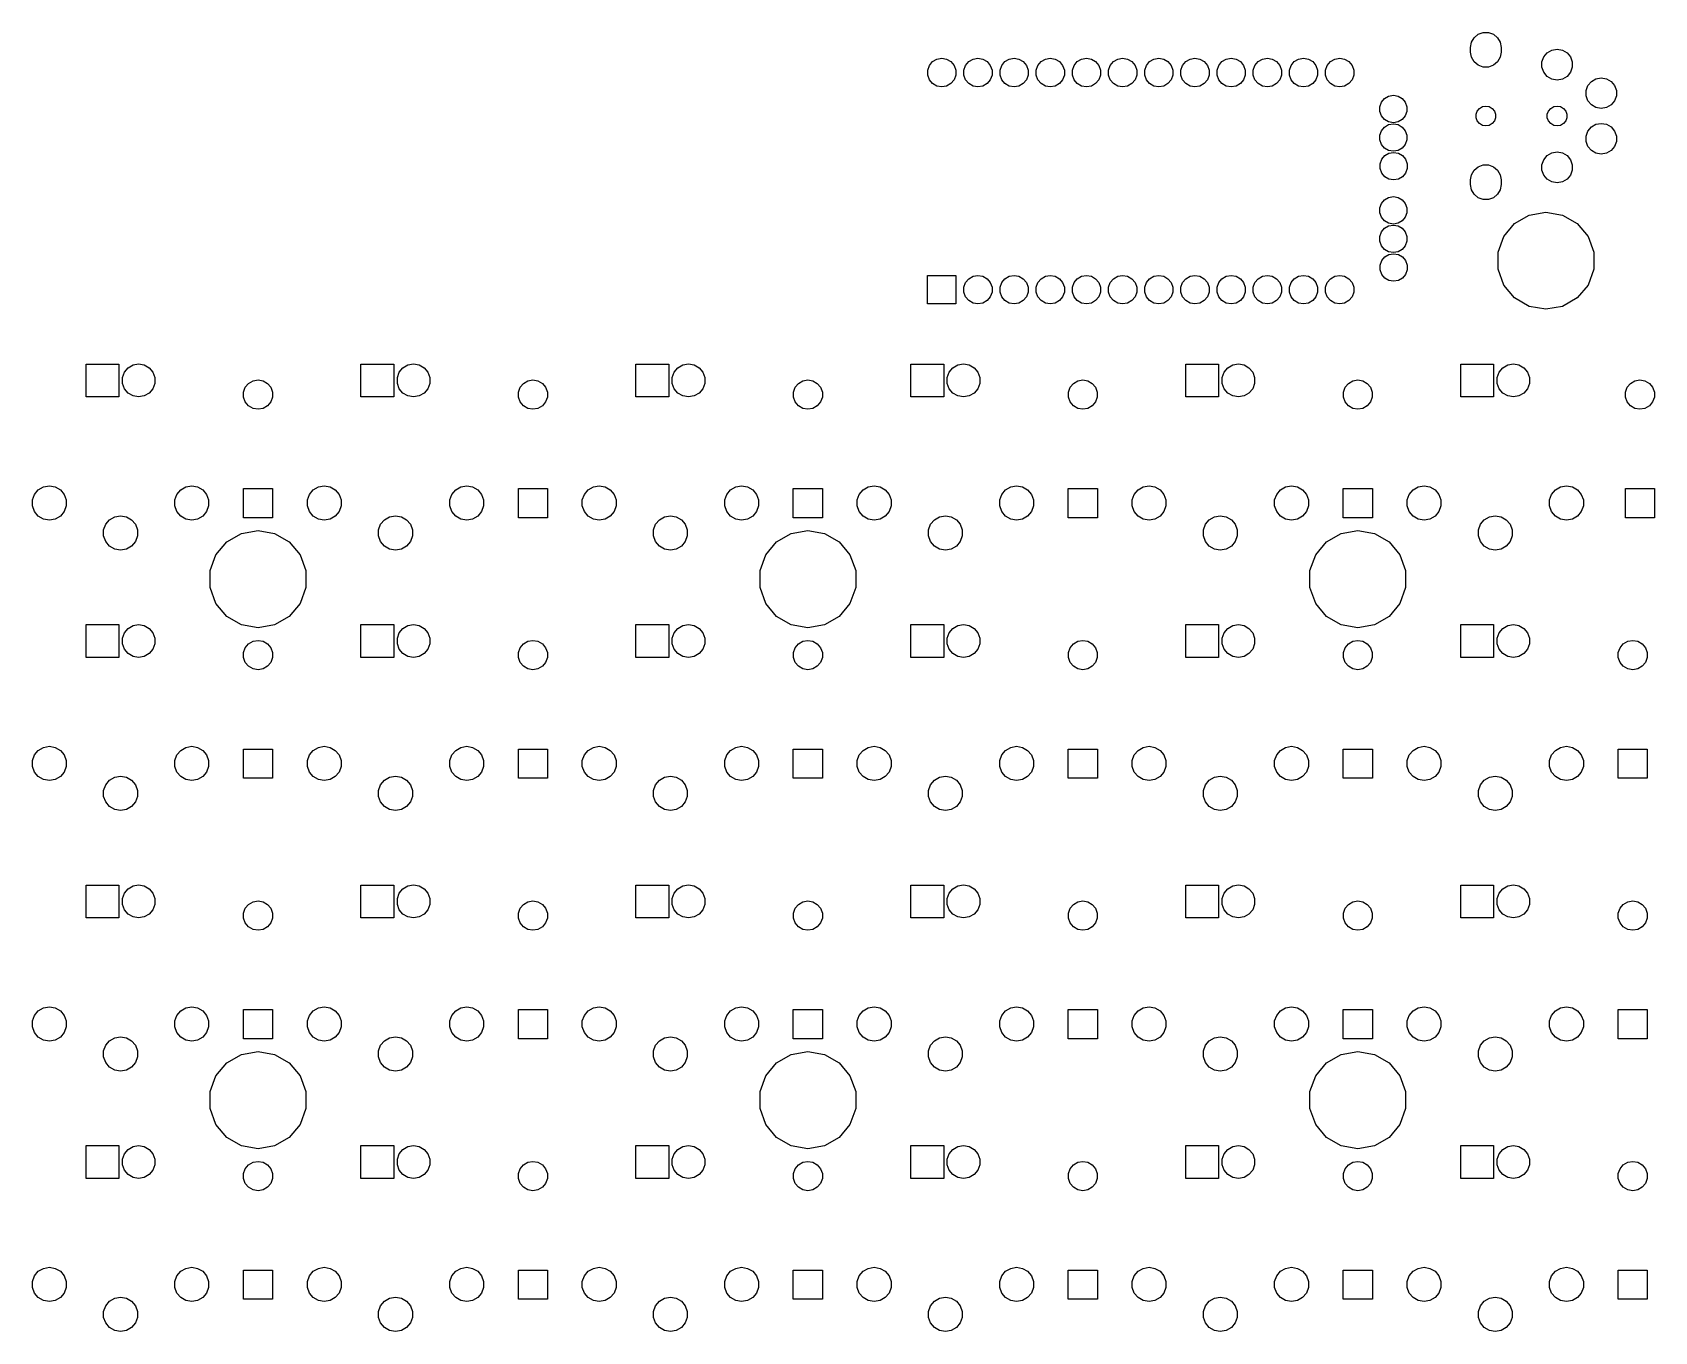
# Model space of a CAD drawing. Extents: x 24 to 138, y -114 to -23.
import ezdxf

# ---------------------------------------------------------------- set-up
doc = ezdxf.new("R2010")
doc.units = 0
doc.header["$MEASUREMENT"] = 0
doc.layers.add('BLACK', color=7, linetype='CONTINUOUS')

msp = doc.modelspace()

# ---------------------------------------------------------------- linework, layer by layer
at = {"layer": 'Black'}
for p, q in [((125.007, -22.9509), (125.293, -22.7106)), ((125.293, -22.7106), (125.645, -22.5828)), ((125.645, -22.5828), (126.018, -22.5828)), ((126.018, -22.5828), (126.37, -22.7106)), ((126.37, -22.7106), (126.656, -22.9509)), ((124.755, -23.6427), (124.82, -23.2746)), ((124.755, -23.9569), (124.755, -23.6427)), ((124.82, -23.2746), (125.007, -22.9509)), ((126.656, -22.9509), (126.843, -23.2746)), ((126.843, -23.2746), (126.908, -23.6427)), ((126.908, -23.6427), (126.908, -23.9569)), ((130.141, -24.0136), (130.466, -23.8259)), ((130.466, -23.8259), (130.835, -23.7608)), ((130.835, -23.7608), (131.205, -23.8259)), ((131.205, -23.8259), (131.53, -24.0136)), ((86.6414, -25.2257), (86.7607, -24.8981)), ((86.7607, -24.8981), (86.9848, -24.631)), ((86.9848, -24.631), (87.2867, -24.4567)), ((87.2867, -24.4567), (87.63, -24.3962)), ((87.63, -24.3962), (87.9733, -24.4567)), ((87.9733, -24.4567), (88.2752, -24.631)), ((88.2752, -24.631), (88.4993, -24.8981)), ((88.4993, -24.8981), (88.6186, -25.2257)), ((89.1814, -25.2257), (89.3007, -24.8981)), ((89.3007, -24.8981), (89.5248, -24.631)), ((89.5248, -24.631), (89.8267, -24.4567)), ((89.8267, -24.4567), (90.17, -24.3962)), ((90.17, -24.3962), (90.5133, -24.4567)), ((90.5133, -24.4567), (90.8152, -24.631)), ((90.8152, -24.631), (91.0393, -24.8981)), ((91.0393, -24.8981), (91.1586, -25.2257)), ((91.7214, -25.2257), (91.8407, -24.8981)), ((91.8407, -24.8981), (92.0648, -24.631)), ((92.0648, -24.631), (92.3667, -24.4567)), ((92.3667, -24.4567), (92.71, -24.3962)), ((92.71, -24.3962), (93.0533, -24.4567)), ((93.0533, -24.4567), (93.3552, -24.631)), ((93.3552, -24.631), (93.5793, -24.8981)), ((93.5793, -24.8981), (93.6986, -25.2257)), ((94.2614, -25.2257), (94.3807, -24.8981)), ((94.3807, -24.8981), (94.6048, -24.631)), ((94.6048, -24.631), (94.9067, -24.4567)), ((94.9067, -24.4567), (95.25, -24.3962)), ((95.25, -24.3962), (95.5933, -24.4567)), ((95.5933, -24.4567), (95.8952, -24.631)), ((95.8952, -24.631), (96.1193, -24.8981)), ((96.1193, -24.8981), (96.2386, -25.2257)), ((96.8014, -25.2257), (96.9207, -24.8981)), ((96.9207, -24.8981), (97.1448, -24.631)), ((97.1448, -24.631), (97.4467, -24.4567)), ((97.4467, -24.4567), (97.79, -24.3962)), ((97.79, -24.3962), (98.1333, -24.4567)), ((98.1333, -24.4567), (98.4352, -24.631)), ((98.4352, -24.631), (98.6593, -24.8981)), ((98.6593, -24.8981), (98.7786, -25.2257)), ((99.3414, -25.2257), (99.4607, -24.8981)), ((99.4607, -24.8981), (99.6848, -24.631)), ((99.6848, -24.631), (99.9867, -24.4567)), ((99.9867, -24.4567), (100.33, -24.3962)), ((100.33, -24.3962), (100.673, -24.4567)), ((100.673, -24.4567), (100.975, -24.631)), ((100.975, -24.631), (101.199, -24.8981)), ((101.199, -24.8981), (101.319, -25.2257)), ((101.881, -25.2257), (102.001, -24.8981)), ((102.001, -24.8981), (102.225, -24.631)), ((102.225, -24.631), (102.527, -24.4567)), ((102.527, -24.4567), (102.87, -24.3962)), ((102.87, -24.3962), (103.213, -24.4567)), ((103.213, -24.4567), (103.515, -24.631)), ((103.515, -24.631), (103.739, -24.8981)), ((103.739, -24.8981), (103.859, -25.2257)), ((104.421, -25.2257), (104.541, -24.8981)), ((104.541, -24.8981), (104.765, -24.631)), ((104.765, -24.631), (105.067, -24.4567)), ((105.067, -24.4567), (105.41, -24.3962)), ((105.41, -24.3962), (105.753, -24.4567)), ((105.753, -24.4567), (106.055, -24.631)), ((106.055, -24.631), (106.279, -24.8981)), ((106.279, -24.8981), (106.399, -25.2257)), ((106.961, -25.2257), (107.081, -24.8981)), ((107.081, -24.8981), (107.305, -24.631)), ((107.305, -24.631), (107.607, -24.4567)), ((107.607, -24.4567), (107.95, -24.3962)), ((107.95, -24.3962), (108.293, -24.4567)), ((108.293, -24.4567), (108.595, -24.631)), ((108.595, -24.631), (108.819, -24.8981)), ((108.819, -24.8981), (108.939, -25.2257)), ((109.501, -25.2257), (109.621, -24.8981)), ((109.621, -24.8981), (109.845, -24.631)), ((109.845, -24.631), (110.147, -24.4567)), ((110.147, -24.4567), (110.49, -24.3962)), ((110.49, -24.3962), (110.833, -24.4567)), ((110.833, -24.4567), (111.135, -24.631)), ((111.135, -24.631), (111.359, -24.8981)), ((111.359, -24.8981), (111.479, -25.2257)), ((112.041, -25.2257), (112.161, -24.8981)), ((112.161, -24.8981), (112.385, -24.631)), ((112.385, -24.631), (112.687, -24.4567)), ((112.687, -24.4567), (113.03, -24.3962)), ((113.03, -24.3962), (113.373, -24.4567)), ((113.373, -24.4567), (113.675, -24.631)), ((113.675, -24.631), (113.899, -24.8981)), ((113.899, -24.8981), (114.019, -25.2257)), ((114.581, -25.2257), (114.701, -24.8981)), ((114.701, -24.8981), (114.925, -24.631)), ((114.925, -24.631), (115.227, -24.4567)), ((115.227, -24.4567), (115.57, -24.3962)), ((115.57, -24.3962), (115.913, -24.4567)), ((115.913, -24.4567), (116.215, -24.631)), ((116.215, -24.631), (116.439, -24.8981)), ((116.439, -24.8981), (116.559, -25.2257)), ((124.82, -24.325), (124.755, -23.9569)), ((125.007, -24.6487), (124.82, -24.325)), ((125.293, -24.889), (125.007, -24.6487)), ((125.645, -25.0168), (125.293, -24.889)), ((126.018, -25.0168), (125.645, -25.0168)), ((126.37, -24.889), (126.018, -25.0168)), ((126.656, -24.6487), (126.37, -24.889)), ((126.843, -24.325), (126.656, -24.6487)), ((126.908, -23.9569), (126.843, -24.325)), ((129.771, -24.6536), (129.9, -24.301)), ((129.771, -25.0288), (129.771, -24.6536)), ((129.9, -25.3814), (129.771, -25.0288)), ((129.9, -24.301), (130.141, -24.0136)), ((131.53, -24.0136), (131.771, -24.301)), ((131.771, -24.301), (131.899, -24.6536)), ((131.899, -25.0288), (131.771, -25.3814)), ((131.899, -24.6536), (131.899, -25.0288)), ((86.6414, -25.5743), (86.6414, -25.2257)), ((86.7607, -25.9019), (86.6414, -25.5743)), ((86.9848, -26.169), (86.7607, -25.9019)), ((87.2867, -26.3433), (86.9848, -26.169)), ((88.2752, -26.169), (87.9733, -26.3433)), ((88.4993, -25.9019), (88.2752, -26.169)), ((88.6186, -25.5743), (88.4993, -25.9019)), ((88.6186, -25.2257), (88.6186, -25.5743)), ((89.1814, -25.5743), (89.1814, -25.2257)), ((89.3007, -25.9019), (89.1814, -25.5743)), ((89.5248, -26.169), (89.3007, -25.9019)), ((89.8267, -26.3433), (89.5248, -26.169)), ((90.8152, -26.169), (90.5133, -26.3433)), ((91.0393, -25.9019), (90.8152, -26.169)), ((91.1586, -25.5743), (91.0393, -25.9019)), ((91.1586, -25.2257), (91.1586, -25.5743)), ((91.7214, -25.5743), (91.7214, -25.2257)), ((91.8407, -25.9019), (91.7214, -25.5743)), ((92.0648, -26.169), (91.8407, -25.9019)), ((92.3667, -26.3433), (92.0648, -26.169)), ((93.3552, -26.169), (93.0533, -26.3433)), ((93.5793, -25.9019), (93.3552, -26.169)), ((93.6986, -25.5743), (93.5793, -25.9019)), ((93.6986, -25.2257), (93.6986, -25.5743)), ((94.2614, -25.5743), (94.2614, -25.2257)), ((94.3807, -25.9019), (94.2614, -25.5743)), ((94.6048, -26.169), (94.3807, -25.9019)), ((94.9067, -26.3433), (94.6048, -26.169)), ((95.8952, -26.169), (95.5933, -26.3433)), ((96.1193, -25.9019), (95.8952, -26.169)), ((96.2386, -25.5743), (96.1193, -25.9019)), ((96.2386, -25.2257), (96.2386, -25.5743)), ((96.8014, -25.5743), (96.8014, -25.2257)), ((96.9207, -25.9019), (96.8014, -25.5743)), ((97.1448, -26.169), (96.9207, -25.9019)), ((97.4467, -26.3433), (97.1448, -26.169)), ((98.4352, -26.169), (98.1333, -26.3433)), ((98.6593, -25.9019), (98.4352, -26.169)), ((98.7786, -25.5743), (98.6593, -25.9019)), ((98.7786, -25.2257), (98.7786, -25.5743)), ((99.3414, -25.5743), (99.3414, -25.2257)), ((99.4607, -25.9019), (99.3414, -25.5743)), ((99.6848, -26.169), (99.4607, -25.9019)), ((99.9867, -26.3433), (99.6848, -26.169)), ((100.975, -26.169), (100.673, -26.3433)), ((101.199, -25.9019), (100.975, -26.169)), ((101.319, -25.5743), (101.199, -25.9019)), ((101.319, -25.2257), (101.319, -25.5743)), ((101.881, -25.5743), (101.881, -25.2257)), ((102.001, -25.9019), (101.881, -25.5743)), ((102.225, -26.169), (102.001, -25.9019)), ((102.527, -26.3433), (102.225, -26.169)), ((103.515, -26.169), (103.213, -26.3433)), ((103.739, -25.9019), (103.515, -26.169)), ((103.859, -25.5743), (103.739, -25.9019)), ((103.859, -25.2257), (103.859, -25.5743)), ((104.421, -25.5743), (104.421, -25.2257)), ((104.541, -25.9019), (104.421, -25.5743)), ((104.765, -26.169), (104.541, -25.9019)), ((105.067, -26.3433), (104.765, -26.169)), ((106.055, -26.169), (105.753, -26.3433)), ((106.279, -25.9019), (106.055, -26.169)), ((106.399, -25.5743), (106.279, -25.9019)), ((106.399, -25.2257), (106.399, -25.5743)), ((106.961, -25.5743), (106.961, -25.2257)), ((107.081, -25.9019), (106.961, -25.5743)), ((107.305, -26.169), (107.081, -25.9019)), ((107.607, -26.3433), (107.305, -26.169)), ((108.595, -26.169), (108.293, -26.3433)), ((108.819, -25.9019), (108.595, -26.169)), ((108.939, -25.5743), (108.819, -25.9019)), ((108.939, -25.2257), (108.939, -25.5743)), ((109.501, -25.5743), (109.501, -25.2257)), ((109.621, -25.9019), (109.501, -25.5743)), ((109.845, -26.169), (109.621, -25.9019)), ((110.147, -26.3433), (109.845, -26.169)), ((111.135, -26.169), (110.833, -26.3433)), ((111.359, -25.9019), (111.135, -26.169)), ((111.479, -25.5743), (111.359, -25.9019)), ((111.479, -25.2257), (111.479, -25.5743)), ((112.041, -25.5743), (112.041, -25.2257)), ((112.161, -25.9019), (112.041, -25.5743)), ((112.385, -26.169), (112.161, -25.9019)), ((112.687, -26.3433), (112.385, -26.169)), ((113.675, -26.169), (113.373, -26.3433)), ((113.899, -25.9019), (113.675, -26.169)), ((114.019, -25.5743), (113.899, -25.9019)), ((114.019, -25.2257), (114.019, -25.5743)), ((114.581, -25.5743), (114.581, -25.2257)), ((114.701, -25.9019), (114.581, -25.5743)), ((114.925, -26.169), (114.701, -25.9019)), ((115.227, -26.3433), (114.925, -26.169)), ((116.215, -26.169), (115.913, -26.3433)), ((116.439, -25.9019), (116.215, -26.169)), ((116.559, -25.5743), (116.439, -25.9019)), ((116.559, -25.2257), (116.559, -25.5743)), ((130.141, -25.6688), (129.9, -25.3814)), ((130.466, -25.8565), (130.141, -25.6688)), ((130.835, -25.9216), (130.466, -25.8565)), ((131.205, -25.8565), (130.835, -25.9216)), ((131.53, -25.6688), (131.205, -25.8565)), ((131.771, -25.3814), (131.53, -25.6688)), ((132.999, -26.3076), (133.24, -26.0202)), ((133.24, -26.0202), (133.565, -25.8325)), ((133.565, -25.8325), (133.934, -25.7674)), ((133.934, -25.7674), (134.304, -25.8325)), ((134.304, -25.8325), (134.629, -26.0202)), ((134.629, -26.0202), (134.87, -26.3076)), ((87.63, -26.4038), (87.2867, -26.3433)), ((87.9733, -26.3433), (87.63, -26.4038)), ((90.17, -26.4038), (89.8267, -26.3433)), ((90.5133, -26.3433), (90.17, -26.4038)), ((92.71, -26.4038), (92.3667, -26.3433)), ((93.0533, -26.3433), (92.71, -26.4038)), ((95.25, -26.4038), (94.9067, -26.3433)), ((95.5933, -26.3433), (95.25, -26.4038)), ((97.79, -26.4038), (97.4467, -26.3433)), ((98.1333, -26.3433), (97.79, -26.4038)), ((100.33, -26.4038), (99.9867, -26.3433)), ((100.673, -26.3433), (100.33, -26.4038)), ((102.87, -26.4038), (102.527, -26.3433)), ((103.213, -26.3433), (102.87, -26.4038)), ((105.41, -26.4038), (105.067, -26.3433)), ((105.753, -26.3433), (105.41, -26.4038)), ((107.95, -26.4038), (107.607, -26.3433)), ((108.293, -26.3433), (107.95, -26.4038)), ((110.49, -26.4038), (110.147, -26.3433)), ((110.833, -26.3433), (110.49, -26.4038)), ((113.03, -26.4038), (112.687, -26.3433)), ((113.373, -26.3433), (113.03, -26.4038)), ((115.57, -26.4038), (115.227, -26.3433)), ((115.913, -26.3433), (115.57, -26.4038)), ((118.502, -27.4792), (118.717, -27.2222)), ((118.717, -27.2222), (119.008, -27.0546)), ((119.008, -27.0546), (119.338, -26.9963)), ((119.338, -26.9963), (119.668, -27.0546)), ((119.668, -27.0546), (119.959, -27.2222)), ((119.959, -27.2222), (120.174, -27.4792)), ((132.87, -26.6602), (132.999, -26.3076)), ((132.87, -27.0354), (132.87, -26.6602)), ((132.999, -27.388), (132.87, -27.0354)), ((134.87, -26.3076), (134.998, -26.6602)), ((134.998, -27.0354), (134.87, -27.388)), ((134.998, -26.6602), (134.998, -27.0354)), ((118.387, -27.7943), (118.502, -27.4792)), ((118.387, -28.1297), (118.387, -27.7943)), ((118.502, -28.4448), (118.387, -28.1297)), ((118.717, -28.7017), (118.502, -28.4448)), ((120.174, -28.4448), (119.959, -28.7017)), ((120.174, -27.4792), (120.289, -27.7943)), ((120.289, -28.1297), (120.174, -28.4448)), ((120.289, -27.7943), (120.289, -28.1297)), ((125.144, -28.3268), (125.227, -28.099)), ((125.144, -28.5692), (125.144, -28.3268)), ((125.227, -28.099), (125.383, -27.9133)), ((125.383, -27.9133), (125.593, -27.7921)), ((125.593, -27.7921), (125.832, -27.75)), ((125.832, -27.75), (126.07, -27.7921)), ((126.07, -27.7921), (126.28, -27.9133)), ((126.28, -27.9133), (126.436, -28.099)), ((126.436, -28.099), (126.519, -28.3268)), ((126.519, -28.3268), (126.519, -28.5692)), ((130.148, -28.3268), (130.231, -28.099)), ((130.148, -28.5692), (130.148, -28.3268)), ((130.231, -28.099), (130.387, -27.9133)), ((130.387, -27.9133), (130.597, -27.7921)), ((130.597, -27.7921), (130.835, -27.75)), ((130.835, -27.75), (131.074, -27.7921)), ((131.074, -27.7921), (131.284, -27.9133)), ((131.284, -27.9133), (131.44, -28.099)), ((131.44, -28.099), (131.523, -28.3268)), ((131.523, -28.3268), (131.523, -28.5692)), ((133.24, -27.6754), (132.999, -27.388)), ((133.565, -27.8631), (133.24, -27.6754)), ((133.934, -27.9282), (133.565, -27.8631)), ((134.304, -27.8631), (133.934, -27.9282)), ((134.629, -27.6754), (134.304, -27.8631)), ((134.87, -27.388), (134.629, -27.6754)), ((118.387, -29.7943), (118.502, -29.4792)), ((118.502, -29.4792), (118.717, -29.2222)), ((119.008, -28.8694), (118.717, -28.7017)), ((118.717, -29.2222), (119.008, -29.0546)), ((119.338, -28.9277), (119.008, -28.8694)), ((119.008, -29.0546), (119.338, -28.9963)), ((119.668, -28.8694), (119.338, -28.9277)), ((119.338, -28.9963), (119.668, -29.0546)), ((119.959, -28.7017), (119.668, -28.8694)), ((119.668, -29.0546), (119.959, -29.2222)), ((119.959, -29.2222), (120.174, -29.4792)), ((120.174, -29.4792), (120.289, -29.7943)), ((125.227, -28.797), (125.144, -28.5692)), ((125.383, -28.9827), (125.227, -28.797)), ((125.593, -29.1039), (125.383, -28.9827)), ((125.832, -29.146), (125.593, -29.1039)), ((126.07, -29.1039), (125.832, -29.146)), ((126.28, -28.9827), (126.07, -29.1039)), ((126.436, -28.797), (126.28, -28.9827)), ((126.519, -28.5692), (126.436, -28.797)), ((130.231, -28.797), (130.148, -28.5692)), ((130.387, -28.9827), (130.231, -28.797)), ((130.597, -29.1039), (130.387, -28.9827)), ((130.835, -29.146), (130.597, -29.1039)), ((131.074, -29.1039), (130.835, -29.146)), ((131.284, -28.9827), (131.074, -29.1039)), ((131.44, -28.797), (131.284, -28.9827)), ((131.523, -28.5692), (131.44, -28.797)), ((132.87, -29.8606), (132.999, -29.508)), ((132.999, -29.508), (133.24, -29.2206)), ((133.24, -29.2206), (133.565, -29.0329)), ((133.565, -29.0329), (133.934, -28.9678)), ((133.934, -28.9678), (134.304, -29.0329)), ((134.304, -29.0329), (134.629, -29.2206)), ((134.629, -29.2206), (134.87, -29.508)), ((134.87, -29.508), (134.998, -29.8606)), ((118.387, -30.1297), (118.387, -29.7943)), ((118.502, -30.4448), (118.387, -30.1297)), ((118.717, -30.7017), (118.502, -30.4448)), ((119.008, -30.8694), (118.717, -30.7017)), ((119.959, -30.7017), (119.668, -30.8694)), ((120.174, -30.4448), (119.959, -30.7017)), ((120.289, -30.1297), (120.174, -30.4448)), ((120.289, -29.7943), (120.289, -30.1297)), ((132.87, -30.2358), (132.87, -29.8606)), ((132.999, -30.5884), (132.87, -30.2358)), ((133.24, -30.8758), (132.999, -30.5884)), ((134.87, -30.5884), (134.629, -30.8758)), ((134.998, -30.2358), (134.87, -30.5884)), ((134.998, -29.8606), (134.998, -30.2358)), ((118.407, -31.8043), (118.522, -31.4892)), ((118.407, -32.1397), (118.407, -31.8043)), ((118.522, -31.4892), (118.737, -31.2322)), ((118.737, -31.2322), (119.028, -31.0646)), ((119.338, -30.9277), (119.008, -30.8694)), ((119.028, -31.0646), (119.358, -31.0063)), ((119.668, -30.8694), (119.338, -30.9277)), ((119.358, -31.0063), (119.688, -31.0646)), ((119.688, -31.0646), (119.979, -31.2322)), ((119.979, -31.2322), (120.194, -31.4892)), ((120.194, -31.4892), (120.309, -31.8043)), ((120.309, -31.8043), (120.309, -32.1397)), ((125.293, -32.007), (125.645, -31.8792)), ((125.645, -31.8792), (126.018, -31.8792)), ((126.018, -31.8792), (126.37, -32.007)), ((129.771, -31.8672), (129.9, -31.5146)), ((129.771, -32.2424), (129.771, -31.8672)), ((129.9, -31.5146), (130.141, -31.2272)), ((130.141, -31.2272), (130.466, -31.0395)), ((130.466, -31.0395), (130.835, -30.9744)), ((130.835, -30.9744), (131.205, -31.0395)), ((131.205, -31.0395), (131.53, -31.2272)), ((131.53, -31.2272), (131.771, -31.5146)), ((131.771, -31.5146), (131.899, -31.8672)), ((131.899, -31.8672), (131.899, -32.2424)), ((133.565, -31.0635), (133.24, -30.8758)), ((133.934, -31.1286), (133.565, -31.0635)), ((134.304, -31.0635), (133.934, -31.1286)), ((134.629, -30.8758), (134.304, -31.0635)), ((118.522, -32.4548), (118.407, -32.1397)), ((118.737, -32.7117), (118.522, -32.4548)), ((119.028, -32.8794), (118.737, -32.7117)), ((119.358, -32.9377), (119.028, -32.8794)), ((119.688, -32.8794), (119.358, -32.9377)), ((119.979, -32.7117), (119.688, -32.8794)), ((120.194, -32.4548), (119.979, -32.7117)), ((120.309, -32.1397), (120.194, -32.4548)), ((124.755, -32.9391), (124.82, -32.571)), ((124.755, -33.2533), (124.755, -32.9391)), ((124.82, -32.571), (125.007, -32.2473)), ((125.007, -32.2473), (125.293, -32.007)), ((126.37, -32.007), (126.656, -32.2473)), ((126.656, -32.2473), (126.843, -32.571)), ((126.843, -32.571), (126.908, -32.9391)), ((126.908, -32.9391), (126.908, -33.2533)), ((129.9, -32.595), (129.771, -32.2424)), ((130.141, -32.8824), (129.9, -32.595)), ((130.466, -33.0701), (130.141, -32.8824)), ((131.53, -32.8824), (131.205, -33.0701)), ((131.771, -32.595), (131.53, -32.8824)), ((131.899, -32.2424), (131.771, -32.595)), ((118.717, -34.3342), (119.008, -34.1666)), ((119.008, -34.1666), (119.338, -34.1083)), ((119.338, -34.1083), (119.668, -34.1666)), ((119.668, -34.1666), (119.959, -34.3342)), ((124.82, -33.6214), (124.755, -33.2533)), ((125.007, -33.9451), (124.82, -33.6214)), ((125.293, -34.1854), (125.007, -33.9451)), ((126.656, -33.9451), (126.37, -34.1854)), ((126.843, -33.6214), (126.656, -33.9451)), ((126.908, -33.2533), (126.843, -33.6214)), ((130.835, -33.1352), (130.466, -33.0701)), ((131.205, -33.0701), (130.835, -33.1352)), ((118.387, -34.9063), (118.502, -34.5912)), ((118.387, -35.2417), (118.387, -34.9063)), ((118.502, -35.5568), (118.387, -35.2417)), ((118.502, -34.5912), (118.717, -34.3342)), ((119.959, -34.3342), (120.174, -34.5912)), ((120.174, -34.5912), (120.289, -34.9063)), ((120.289, -35.2417), (120.174, -35.5568)), ((120.289, -34.9063), (120.289, -35.2417)), ((125.645, -34.3132), (125.293, -34.1854)), ((126.018, -34.3132), (125.645, -34.3132)), ((126.37, -34.1854), (126.018, -34.3132)), ((128.881, -35.4008), (130.048, -35.195)), ((130.048, -35.195), (131.215, -35.4008)), ((118.717, -35.8137), (118.502, -35.5568)), ((118.502, -36.5912), (118.717, -36.3342)), ((119.008, -35.9814), (118.717, -35.8137)), ((118.717, -36.3342), (119.008, -36.1666)), ((119.338, -36.0397), (119.008, -35.9814)), ((119.008, -36.1666), (119.338, -36.1083)), ((119.668, -35.9814), (119.338, -36.0397)), ((119.338, -36.1083), (119.668, -36.1666)), ((119.959, -35.8137), (119.668, -35.9814)), ((119.668, -36.1666), (119.959, -36.3342)), ((120.174, -35.5568), (119.959, -35.8137)), ((119.959, -36.3342), (120.174, -36.5912)), ((127.092, -36.9015), (127.854, -35.9935)), ((127.854, -35.9935), (128.881, -35.4008)), ((131.215, -35.4008), (132.242, -35.9935)), ((132.242, -35.9935), (133.004, -36.9015)), ((118.387, -36.9063), (118.502, -36.5912)), ((118.387, -37.2417), (118.387, -36.9063)), ((118.502, -37.5568), (118.387, -37.2417)), ((118.717, -37.8137), (118.502, -37.5568)), ((120.174, -37.5568), (119.959, -37.8137)), ((120.174, -36.5912), (120.289, -36.9063)), ((120.289, -37.2417), (120.174, -37.5568)), ((120.289, -36.9063), (120.289, -37.2417)), ((126.687, -38.0153), (127.092, -36.9015)), ((133.004, -36.9015), (133.409, -38.0153)), ((118.407, -38.9163), (118.522, -38.6012)), ((118.522, -38.6012), (118.737, -38.3442)), ((119.008, -37.9814), (118.717, -37.8137)), ((118.737, -38.3442), (119.028, -38.1766)), ((119.338, -38.0397), (119.008, -37.9814)), ((119.028, -38.1766), (119.358, -38.1183)), ((119.668, -37.9814), (119.338, -38.0397)), ((119.358, -38.1183), (119.688, -38.1766)), ((119.959, -37.8137), (119.668, -37.9814)), ((119.688, -38.1766), (119.979, -38.3442)), ((119.979, -38.3442), (120.194, -38.6012)), ((120.194, -38.6012), (120.309, -38.9163)), ((126.687, -39.2007), (126.687, -38.0153)), ((133.409, -38.0153), (133.409, -39.2007)), ((86.63, -41.64), (86.63, -39.64)), ((86.63, -39.64), (88.63, -39.64)), ((88.63, -39.64), (88.63, -41.64)), ((89.5248, -39.871), (89.8267, -39.6967)), ((89.8267, -39.6967), (90.17, -39.6362)), ((90.17, -39.6362), (90.5133, -39.6967)), ((90.5133, -39.6967), (90.8152, -39.871)), ((92.0648, -39.871), (92.3667, -39.6967)), ((92.3667, -39.6967), (92.71, -39.6362)), ((92.71, -39.6362), (93.0533, -39.6967)), ((93.0533, -39.6967), (93.3552, -39.871)), ((94.6048, -39.871), (94.9067, -39.6967)), ((94.9067, -39.6967), (95.25, -39.6362)), ((95.25, -39.6362), (95.5933, -39.6967)), ((95.5933, -39.6967), (95.8952, -39.871)), ((97.1448, -39.871), (97.4467, -39.6967)), ((97.4467, -39.6967), (97.79, -39.6362)), ((97.79, -39.6362), (98.1333, -39.6967)), ((98.1333, -39.6967), (98.4352, -39.871)), ((99.6848, -39.871), (99.9867, -39.6967)), ((99.9867, -39.6967), (100.33, -39.6362)), ((100.33, -39.6362), (100.673, -39.6967)), ((100.673, -39.6967), (100.975, -39.871)), ((102.225, -39.871), (102.527, -39.6967)), ((102.527, -39.6967), (102.87, -39.6362)), ((102.87, -39.6362), (103.213, -39.6967)), ((103.213, -39.6967), (103.515, -39.871)), ((104.765, -39.871), (105.067, -39.6967)), ((105.067, -39.6967), (105.41, -39.6362)), ((105.41, -39.6362), (105.753, -39.6967)), ((105.753, -39.6967), (106.055, -39.871)), ((107.305, -39.871), (107.607, -39.6967)), ((107.607, -39.6967), (107.95, -39.6362)), ((107.95, -39.6362), (108.293, -39.6967)), ((108.293, -39.6967), (108.595, -39.871)), ((109.845, -39.871), (110.147, -39.6967)), ((110.147, -39.6967), (110.49, -39.6362)), ((110.49, -39.6362), (110.833, -39.6967)), ((110.833, -39.6967), (111.135, -39.871)), ((112.385, -39.871), (112.687, -39.6967)), ((112.687, -39.6967), (113.03, -39.6362)), ((113.03, -39.6362), (113.373, -39.6967)), ((113.373, -39.6967), (113.675, -39.871)), ((114.925, -39.871), (115.227, -39.6967)), ((115.227, -39.6967), (115.57, -39.6362)), ((115.57, -39.6362), (115.913, -39.6967)), ((115.913, -39.6967), (116.215, -39.871)), ((118.407, -39.2517), (118.407, -38.9163)), ((118.522, -39.5668), (118.407, -39.2517)), ((118.737, -39.8237), (118.522, -39.5668)), ((119.028, -39.9914), (118.737, -39.8237)), ((119.979, -39.8237), (119.688, -39.9914)), ((120.194, -39.5668), (119.979, -39.8237)), ((120.309, -39.2517), (120.194, -39.5668)), ((120.309, -38.9163), (120.309, -39.2517)), ((127.092, -40.3145), (126.687, -39.2007)), ((133.409, -39.2007), (133.004, -40.3145)), ((89.1814, -40.4657), (89.3007, -40.1381)), ((89.1814, -40.8143), (89.1814, -40.4657)), ((89.3007, -41.1419), (89.1814, -40.8143)), ((89.3007, -40.1381), (89.5248, -39.871)), ((90.8152, -39.871), (91.0393, -40.1381)), ((91.0393, -40.1381), (91.1586, -40.4657)), ((91.1586, -40.8143), (91.0393, -41.1419)), ((91.1586, -40.4657), (91.1586, -40.8143)), ((91.7214, -40.4657), (91.8407, -40.1381)), ((91.7214, -40.8143), (91.7214, -40.4657)), ((91.8407, -41.1419), (91.7214, -40.8143)), ((91.8407, -40.1381), (92.0648, -39.871)), ((93.3552, -39.871), (93.5793, -40.1381)), ((93.5793, -40.1381), (93.6986, -40.4657)), ((93.6986, -40.8143), (93.5793, -41.1419)), ((93.6986, -40.4657), (93.6986, -40.8143)), ((94.2614, -40.4657), (94.3807, -40.1381)), ((94.2614, -40.8143), (94.2614, -40.4657)), ((94.3807, -41.1419), (94.2614, -40.8143)), ((94.3807, -40.1381), (94.6048, -39.871)), ((95.8952, -39.871), (96.1193, -40.1381)), ((96.1193, -40.1381), (96.2386, -40.4657)), ((96.2386, -40.8143), (96.1193, -41.1419)), ((96.2386, -40.4657), (96.2386, -40.8143)), ((96.8014, -40.4657), (96.9207, -40.1381)), ((96.8014, -40.8143), (96.8014, -40.4657)), ((96.9207, -41.1419), (96.8014, -40.8143)), ((96.9207, -40.1381), (97.1448, -39.871)), ((98.4352, -39.871), (98.6593, -40.1381)), ((98.6593, -40.1381), (98.7786, -40.4657)), ((98.7786, -40.8143), (98.6593, -41.1419)), ((98.7786, -40.4657), (98.7786, -40.8143)), ((99.3414, -40.4657), (99.4607, -40.1381)), ((99.3414, -40.8143), (99.3414, -40.4657)), ((99.4607, -41.1419), (99.3414, -40.8143)), ((99.4607, -40.1381), (99.6848, -39.871)), ((100.975, -39.871), (101.199, -40.1381)), ((101.199, -40.1381), (101.319, -40.4657)), ((101.319, -40.8143), (101.199, -41.1419)), ((101.319, -40.4657), (101.319, -40.8143)), ((101.881, -40.4657), (102.001, -40.1381)), ((101.881, -40.8143), (101.881, -40.4657)), ((102.001, -41.1419), (101.881, -40.8143)), ((102.001, -40.1381), (102.225, -39.871)), ((103.515, -39.871), (103.739, -40.1381)), ((103.739, -40.1381), (103.859, -40.4657)), ((103.859, -40.8143), (103.739, -41.1419)), ((103.859, -40.4657), (103.859, -40.8143)), ((104.421, -40.4657), (104.541, -40.1381)), ((104.421, -40.8143), (104.421, -40.4657)), ((104.541, -41.1419), (104.421, -40.8143)), ((104.541, -40.1381), (104.765, -39.871)), ((106.055, -39.871), (106.279, -40.1381)), ((106.279, -40.1381), (106.399, -40.4657)), ((106.399, -40.8143), (106.279, -41.1419)), ((106.399, -40.4657), (106.399, -40.8143)), ((106.961, -40.4657), (107.081, -40.1381)), ((106.961, -40.8143), (106.961, -40.4657)), ((107.081, -41.1419), (106.961, -40.8143)), ((107.081, -40.1381), (107.305, -39.871)), ((108.595, -39.871), (108.819, -40.1381)), ((108.819, -40.1381), (108.939, -40.4657)), ((108.939, -40.8143), (108.819, -41.1419)), ((108.939, -40.4657), (108.939, -40.8143)), ((109.501, -40.4657), (109.621, -40.1381)), ((109.501, -40.8143), (109.501, -40.4657)), ((109.621, -41.1419), (109.501, -40.8143)), ((109.621, -40.1381), (109.845, -39.871)), ((111.135, -39.871), (111.359, -40.1381)), ((111.359, -40.1381), (111.479, -40.4657)), ((111.479, -40.8143), (111.359, -41.1419)), ((111.479, -40.4657), (111.479, -40.8143)), ((112.041, -40.4657), (112.161, -40.1381)), ((112.041, -40.8143), (112.041, -40.4657)), ((112.161, -41.1419), (112.041, -40.8143)), ((112.161, -40.1381), (112.385, -39.871)), ((113.675, -39.871), (113.899, -40.1381)), ((113.899, -40.1381), (114.019, -40.4657)), ((114.019, -40.8143), (113.899, -41.1419)), ((114.019, -40.4657), (114.019, -40.8143)), ((114.581, -40.4657), (114.701, -40.1381)), ((114.581, -40.8143), (114.581, -40.4657)), ((114.701, -41.1419), (114.581, -40.8143)), ((114.701, -40.1381), (114.925, -39.871)), ((116.215, -39.871), (116.439, -40.1381)), ((116.439, -40.1381), (116.559, -40.4657)), ((116.559, -40.8143), (116.439, -41.1419)), ((116.559, -40.4657), (116.559, -40.8143)), ((119.358, -40.0497), (119.028, -39.9914)), ((119.688, -39.9914), (119.358, -40.0497)), ((127.854, -41.2225), (127.092, -40.3145)), ((133.004, -40.3145), (132.242, -41.2225)), ((88.63, -41.64), (86.63, -41.64)), ((89.5248, -41.409), (89.3007, -41.1419)), ((89.8267, -41.5833), (89.5248, -41.409)), ((90.17, -41.6438), (89.8267, -41.5833)), ((90.5133, -41.5833), (90.17, -41.6438)), ((90.8152, -41.409), (90.5133, -41.5833)), ((91.0393, -41.1419), (90.8152, -41.409)), ((92.0648, -41.409), (91.8407, -41.1419)), ((92.3667, -41.5833), (92.0648, -41.409)), ((92.71, -41.6438), (92.3667, -41.5833)), ((93.0533, -41.5833), (92.71, -41.6438)), ((93.3552, -41.409), (93.0533, -41.5833)), ((93.5793, -41.1419), (93.3552, -41.409)), ((94.6048, -41.409), (94.3807, -41.1419)), ((94.9067, -41.5833), (94.6048, -41.409)), ((95.25, -41.6438), (94.9067, -41.5833)), ((95.5933, -41.5833), (95.25, -41.6438)), ((95.8952, -41.409), (95.5933, -41.5833)), ((96.1193, -41.1419), (95.8952, -41.409)), ((97.1448, -41.409), (96.9207, -41.1419)), ((97.4467, -41.5833), (97.1448, -41.409)), ((97.79, -41.6438), (97.4467, -41.5833)), ((98.1333, -41.5833), (97.79, -41.6438)), ((98.4352, -41.409), (98.1333, -41.5833)), ((98.6593, -41.1419), (98.4352, -41.409)), ((99.6848, -41.409), (99.4607, -41.1419)), ((99.9867, -41.5833), (99.6848, -41.409)), ((100.33, -41.6438), (99.9867, -41.5833)), ((100.673, -41.5833), (100.33, -41.6438)), ((100.975, -41.409), (100.673, -41.5833)), ((101.199, -41.1419), (100.975, -41.409)), ((102.225, -41.409), (102.001, -41.1419)), ((102.527, -41.5833), (102.225, -41.409)), ((102.87, -41.6438), (102.527, -41.5833)), ((103.213, -41.5833), (102.87, -41.6438)), ((103.515, -41.409), (103.213, -41.5833)), ((103.739, -41.1419), (103.515, -41.409)), ((104.765, -41.409), (104.541, -41.1419)), ((105.067, -41.5833), (104.765, -41.409)), ((105.41, -41.6438), (105.067, -41.5833)), ((105.753, -41.5833), (105.41, -41.6438)), ((106.055, -41.409), (105.753, -41.5833)), ((106.279, -41.1419), (106.055, -41.409)), ((107.305, -41.409), (107.081, -41.1419)), ((107.607, -41.5833), (107.305, -41.409)), ((107.95, -41.6438), (107.607, -41.5833)), ((108.293, -41.5833), (107.95, -41.6438)), ((108.595, -41.409), (108.293, -41.5833)), ((108.819, -41.1419), (108.595, -41.409)), ((109.845, -41.409), (109.621, -41.1419)), ((110.147, -41.5833), (109.845, -41.409)), ((110.49, -41.6438), (110.147, -41.5833)), ((110.833, -41.5833), (110.49, -41.6438)), ((111.135, -41.409), (110.833, -41.5833)), ((111.359, -41.1419), (111.135, -41.409)), ((112.385, -41.409), (112.161, -41.1419)), ((112.687, -41.5833), (112.385, -41.409)), ((113.03, -41.6438), (112.687, -41.5833)), ((113.373, -41.5833), (113.03, -41.6438)), ((113.675, -41.409), (113.373, -41.5833)), ((113.899, -41.1419), (113.675, -41.409)), ((114.925, -41.409), (114.701, -41.1419)), ((115.227, -41.5833), (114.925, -41.409)), ((115.57, -41.6438), (115.227, -41.5833)), ((115.913, -41.5833), (115.57, -41.6438)), ((116.215, -41.409), (115.913, -41.5833)), ((116.439, -41.1419), (116.215, -41.409)), ((128.881, -41.8152), (127.854, -41.2225)), ((130.048, -42.021), (128.881, -41.8152)), ((131.215, -41.8152), (130.048, -42.021)), ((132.242, -41.2225), (131.215, -41.8152)), ((27.5495, -48.1685), (27.5495, -45.8635)), ((27.5495, -45.8635), (29.8545, -45.8635)), ((29.8545, -45.8635), (29.8545, -48.1685)), ((30.1027, -46.8151), (30.2401, -46.4375)), ((30.2401, -46.4375), (30.4984, -46.1298)), ((30.4984, -46.1298), (30.8463, -45.9289)), ((30.8463, -45.9289), (31.242, -45.8591)), ((31.242, -45.8591), (31.6377, -45.9289)), ((31.6377, -45.9289), (31.9856, -46.1298)), ((31.9856, -46.1298), (32.2439, -46.4375)), ((32.2439, -46.4375), (32.3813, -46.8151)), ((46.8535, -48.1685), (46.8535, -45.8635)), ((46.8535, -45.8635), (49.1585, -45.8635)), ((49.1585, -45.8635), (49.1585, -48.1685)), ((49.4067, -46.8151), (49.5441, -46.4375)), ((49.5441, -46.4375), (49.8024, -46.1298)), ((49.8024, -46.1298), (50.1503, -45.9289)), ((50.1503, -45.9289), (50.546, -45.8591)), ((50.546, -45.8591), (50.9417, -45.9289)), ((50.9417, -45.9289), (51.2896, -46.1298)), ((51.2896, -46.1298), (51.5479, -46.4375)), ((51.5479, -46.4375), (51.6853, -46.8151)), ((66.1575, -48.1685), (66.1575, -45.8635)), ((66.1575, -45.8635), (68.4625, -45.8635)), ((68.4625, -45.8635), (68.4625, -48.1685)), ((68.7107, -46.8151), (68.8481, -46.4375)), ((68.8481, -46.4375), (69.1064, -46.1298)), ((69.1064, -46.1298), (69.4543, -45.9289)), ((69.4543, -45.9289), (69.85, -45.8591)), ((69.85, -45.8591), (70.2457, -45.9289)), ((70.2457, -45.9289), (70.5936, -46.1298)), ((70.5936, -46.1298), (70.8519, -46.4375)), ((70.8519, -46.4375), (70.9893, -46.8151)), ((85.4615, -48.1685), (85.4615, -45.8635)), ((85.4615, -45.8635), (87.7665, -45.8635)), ((87.7665, -45.8635), (87.7665, -48.1685)), ((88.0147, -46.8151), (88.1521, -46.4375)), ((88.1521, -46.4375), (88.4104, -46.1298)), ((88.4104, -46.1298), (88.7583, -45.9289)), ((88.7583, -45.9289), (89.154, -45.8591)), ((89.154, -45.8591), (89.5497, -45.9289)), ((89.5497, -45.9289), (89.8976, -46.1298)), ((89.8976, -46.1298), (90.1559, -46.4375)), ((90.1559, -46.4375), (90.2933, -46.8151)), ((104.765, -48.1685), (104.765, -45.8635)), ((104.765, -45.8635), (107.07, -45.8635)), ((107.07, -45.8635), (107.07, -48.1685)), ((107.319, -46.8151), (107.456, -46.4375)), ((107.456, -46.4375), (107.714, -46.1298)), ((107.714, -46.1298), (108.062, -45.9289)), ((108.062, -45.9289), (108.458, -45.8591)), ((108.458, -45.8591), (108.854, -45.9289)), ((108.854, -45.9289), (109.202, -46.1298)), ((109.202, -46.1298), (109.46, -46.4375)), ((109.46, -46.4375), (109.597, -46.8151)), ((124.069, -48.1685), (124.069, -45.8635)), ((124.069, -45.8635), (126.374, -45.8635)), ((126.374, -45.8635), (126.374, -48.1685)), ((126.623, -46.8151), (126.76, -46.4375)), ((126.76, -46.4375), (127.018, -46.1298)), ((127.018, -46.1298), (127.366, -45.9289)), ((127.366, -45.9289), (127.762, -45.8591)), ((127.762, -45.8591), (128.158, -45.9289)), ((128.158, -45.9289), (128.506, -46.1298)), ((128.506, -46.1298), (128.764, -46.4375)), ((128.764, -46.4375), (128.901, -46.8151)), ((30.1027, -47.2169), (30.1027, -46.8151)), ((30.2401, -47.5945), (30.1027, -47.2169)), ((30.4984, -47.9022), (30.2401, -47.5945)), ((32.2439, -47.5945), (31.9856, -47.9022)), ((32.3813, -47.2169), (32.2439, -47.5945)), ((32.3813, -46.8151), (32.3813, -47.2169)), ((38.6102, -47.8272), (38.7325, -47.4913)), ((38.6102, -48.1848), (38.6102, -47.8272)), ((38.7325, -47.4913), (38.9623, -47.2174)), ((38.9623, -47.2174), (39.2719, -47.0387)), ((39.2719, -47.0387), (39.624, -46.9766)), ((39.624, -46.9766), (39.9761, -47.0387)), ((39.9761, -47.0387), (40.2857, -47.2174)), ((40.2857, -47.2174), (40.5155, -47.4913)), ((40.5155, -47.4913), (40.6378, -47.8272)), ((40.6378, -47.8272), (40.6378, -48.1848)), ((49.4067, -47.2169), (49.4067, -46.8151)), ((49.5441, -47.5945), (49.4067, -47.2169)), ((49.8024, -47.9022), (49.5441, -47.5945)), ((51.5479, -47.5945), (51.2896, -47.9022)), ((51.6853, -47.2169), (51.5479, -47.5945)), ((51.6853, -46.8151), (51.6853, -47.2169)), ((57.9142, -47.8272), (58.0365, -47.4913)), ((57.9142, -48.1848), (57.9142, -47.8272)), ((58.0365, -47.4913), (58.2663, -47.2174)), ((58.2663, -47.2174), (58.5759, -47.0387)), ((58.5759, -47.0387), (58.928, -46.9766)), ((58.928, -46.9766), (59.2801, -47.0387)), ((59.2801, -47.0387), (59.5897, -47.2174)), ((59.5897, -47.2174), (59.8195, -47.4913)), ((59.8195, -47.4913), (59.9418, -47.8272)), ((59.9418, -47.8272), (59.9418, -48.1848)), ((68.7107, -47.2169), (68.7107, -46.8151)), ((68.8481, -47.5945), (68.7107, -47.2169)), ((69.1064, -47.9022), (68.8481, -47.5945)), ((70.8519, -47.5945), (70.5936, -47.9022)), ((70.9893, -47.2169), (70.8519, -47.5945)), ((70.9893, -46.8151), (70.9893, -47.2169)), ((77.2182, -47.8272), (77.3405, -47.4913)), ((77.2182, -48.1848), (77.2182, -47.8272)), ((77.3405, -47.4913), (77.5703, -47.2174)), ((77.5703, -47.2174), (77.8799, -47.0387)), ((77.8799, -47.0387), (78.232, -46.9766)), ((78.232, -46.9766), (78.5841, -47.0387)), ((78.5841, -47.0387), (78.8937, -47.2174)), ((78.8937, -47.2174), (79.1235, -47.4913)), ((79.1235, -47.4913), (79.2458, -47.8272)), ((79.2458, -47.8272), (79.2458, -48.1848)), ((88.0147, -47.2169), (88.0147, -46.8151)), ((88.1521, -47.5945), (88.0147, -47.2169)), ((88.4104, -47.9022), (88.1521, -47.5945)), ((90.1559, -47.5945), (89.8976, -47.9022)), ((90.2933, -47.2169), (90.1559, -47.5945)), ((90.2933, -46.8151), (90.2933, -47.2169)), ((96.5222, -47.8272), (96.6445, -47.4913)), ((96.5222, -48.1848), (96.5222, -47.8272)), ((96.6445, -47.4913), (96.8743, -47.2174)), ((96.8743, -47.2174), (97.1839, -47.0387)), ((97.1839, -47.0387), (97.536, -46.9766)), ((97.536, -46.9766), (97.8881, -47.0387)), ((97.8881, -47.0387), (98.1977, -47.2174)), ((98.1977, -47.2174), (98.4275, -47.4913)), ((98.4275, -47.4913), (98.5498, -47.8272)), ((98.5498, -47.8272), (98.5498, -48.1848)), ((107.319, -47.2169), (107.319, -46.8151)), ((107.456, -47.5945), (107.319, -47.2169)), ((107.714, -47.9022), (107.456, -47.5945)), ((109.46, -47.5945), (109.202, -47.9022)), ((109.597, -47.2169), (109.46, -47.5945)), ((109.597, -46.8151), (109.597, -47.2169)), ((115.826, -47.8272), (115.948, -47.4913)), ((115.826, -48.1848), (115.826, -47.8272)), ((115.948, -47.4913), (116.178, -47.2174)), ((116.178, -47.2174), (116.488, -47.0387)), ((116.488, -47.0387), (116.84, -46.9766)), ((116.84, -46.9766), (117.192, -47.0387)), ((117.192, -47.0387), (117.502, -47.2174)), ((117.502, -47.2174), (117.732, -47.4913)), ((117.732, -47.4913), (117.854, -47.8272)), ((117.854, -47.8272), (117.854, -48.1848)), ((126.623, -47.2169), (126.623, -46.8151)), ((126.76, -47.5945), (126.623, -47.2169)), ((127.018, -47.9022), (126.76, -47.5945)), ((128.764, -47.5945), (128.506, -47.9022)), ((128.901, -47.2169), (128.764, -47.5945)), ((128.901, -46.8151), (128.901, -47.2169)), ((135.638, -47.8272), (135.76, -47.4913)), ((135.638, -48.1848), (135.638, -47.8272)), ((135.76, -47.4913), (135.99, -47.2174)), ((135.99, -47.2174), (136.3, -47.0387)), ((136.3, -47.0387), (136.652, -46.9766)), ((136.652, -46.9766), (137.004, -47.0387)), ((137.004, -47.0387), (137.314, -47.2174)), ((137.314, -47.2174), (137.544, -47.4913)), ((137.544, -47.4913), (137.666, -47.8272)), ((137.666, -47.8272), (137.666, -48.1848)), ((29.8545, -48.1685), (27.5495, -48.1685)), ((30.8463, -48.1031), (30.4984, -47.9022)), ((31.242, -48.1729), (30.8463, -48.1031)), ((31.6377, -48.1031), (31.242, -48.1729)), ((31.9856, -47.9022), (31.6377, -48.1031)), ((38.7325, -48.5207), (38.6102, -48.1848)), ((38.9623, -48.7946), (38.7325, -48.5207)), ((39.2719, -48.9733), (38.9623, -48.7946)), ((40.2857, -48.7946), (39.9761, -48.9733)), ((40.5155, -48.5207), (40.2857, -48.7946)), ((40.6378, -48.1848), (40.5155, -48.5207)), ((49.1585, -48.1685), (46.8535, -48.1685)), ((50.1503, -48.1031), (49.8024, -47.9022)), ((50.546, -48.1729), (50.1503, -48.1031)), ((50.9417, -48.1031), (50.546, -48.1729)), ((51.2896, -47.9022), (50.9417, -48.1031)), ((58.0365, -48.5207), (57.9142, -48.1848)), ((58.2663, -48.7946), (58.0365, -48.5207)), ((58.5759, -48.9733), (58.2663, -48.7946)), ((59.5897, -48.7946), (59.2801, -48.9733)), ((59.8195, -48.5207), (59.5897, -48.7946)), ((59.9418, -48.1848), (59.8195, -48.5207)), ((68.4625, -48.1685), (66.1575, -48.1685)), ((69.4543, -48.1031), (69.1064, -47.9022)), ((69.85, -48.1729), (69.4543, -48.1031)), ((70.2457, -48.1031), (69.85, -48.1729)), ((70.5936, -47.9022), (70.2457, -48.1031)), ((77.3405, -48.5207), (77.2182, -48.1848)), ((77.5703, -48.7946), (77.3405, -48.5207)), ((77.8799, -48.9733), (77.5703, -48.7946)), ((78.8937, -48.7946), (78.5841, -48.9733)), ((79.1235, -48.5207), (78.8937, -48.7946)), ((79.2458, -48.1848), (79.1235, -48.5207)), ((87.7665, -48.1685), (85.4615, -48.1685)), ((88.7583, -48.1031), (88.4104, -47.9022)), ((89.154, -48.1729), (88.7583, -48.1031)), ((89.5497, -48.1031), (89.154, -48.1729)), ((89.8976, -47.9022), (89.5497, -48.1031)), ((96.6445, -48.5207), (96.5222, -48.1848)), ((96.8743, -48.7946), (96.6445, -48.5207)), ((97.1839, -48.9733), (96.8743, -48.7946)), ((98.1977, -48.7946), (97.8881, -48.9733)), ((98.4275, -48.5207), (98.1977, -48.7946)), ((98.5498, -48.1848), (98.4275, -48.5207)), ((107.07, -48.1685), (104.765, -48.1685)), ((108.062, -48.1031), (107.714, -47.9022)), ((108.458, -48.1729), (108.062, -48.1031)), ((108.854, -48.1031), (108.458, -48.1729)), ((109.202, -47.9022), (108.854, -48.1031)), ((115.948, -48.5207), (115.826, -48.1848)), ((116.178, -48.7946), (115.948, -48.5207)), ((116.488, -48.9733), (116.178, -48.7946)), ((117.502, -48.7946), (117.192, -48.9733)), ((117.732, -48.5207), (117.502, -48.7946)), ((117.854, -48.1848), (117.732, -48.5207)), ((126.374, -48.1685), (124.069, -48.1685)), ((127.366, -48.1031), (127.018, -47.9022)), ((127.762, -48.1729), (127.366, -48.1031)), ((128.158, -48.1031), (127.762, -48.1729)), ((128.506, -47.9022), (128.158, -48.1031)), ((135.76, -48.5207), (135.638, -48.1848)), ((135.99, -48.7946), (135.76, -48.5207)), ((136.3, -48.9733), (135.99, -48.7946)), ((137.314, -48.7946), (137.004, -48.9733)), ((137.544, -48.5207), (137.314, -48.7946)), ((137.666, -48.1848), (137.544, -48.5207)), ((39.624, -49.0354), (39.2719, -48.9733)), ((39.9761, -48.9733), (39.624, -49.0354)), ((58.928, -49.0354), (58.5759, -48.9733)), ((59.2801, -48.9733), (58.928, -49.0354)), ((78.232, -49.0354), (77.8799, -48.9733)), ((78.5841, -48.9733), (78.232, -49.0354)), ((97.536, -49.0354), (97.1839, -48.9733)), ((97.8881, -48.9733), (97.536, -49.0354)), ((116.84, -49.0354), (116.488, -48.9733)), ((117.192, -48.9733), (116.84, -49.0354)), ((136.652, -49.0354), (136.3, -48.9733)), ((137.004, -48.9733), (136.652, -49.0354)), ((24.1977, -54.6932), (24.56, -54.4841)), ((24.56, -54.4841), (24.972, -54.4114)), ((24.972, -54.4114), (25.384, -54.4841)), ((25.384, -54.4841), (25.7463, -54.6932)), ((34.1977, -54.6932), (34.56, -54.4841)), ((34.56, -54.4841), (34.972, -54.4114)), ((34.972, -54.4114), (35.384, -54.4841)), ((35.384, -54.4841), (35.7463, -54.6932)), ((38.5985, -56.6515), (38.5985, -54.6005)), ((38.5985, -54.6005), (40.6495, -54.6005)), ((40.6495, -54.6005), (40.6495, -56.6515)), ((43.5017, -54.6932), (43.864, -54.4841)), ((43.864, -54.4841), (44.276, -54.4114)), ((44.276, -54.4114), (44.688, -54.4841)), ((44.688, -54.4841), (45.0503, -54.6932)), ((53.5017, -54.6932), (53.864, -54.4841)), ((53.864, -54.4841), (54.276, -54.4114)), ((54.276, -54.4114), (54.688, -54.4841)), ((54.688, -54.4841), (55.0503, -54.6932)), ((57.9025, -56.6515), (57.9025, -54.6005)), ((57.9025, -54.6005), (59.9535, -54.6005)), ((59.9535, -54.6005), (59.9535, -56.6515)), ((62.8057, -54.6932), (63.168, -54.4841)), ((63.168, -54.4841), (63.58, -54.4114)), ((63.58, -54.4114), (63.992, -54.4841)), ((63.992, -54.4841), (64.3543, -54.6932)), ((72.8057, -54.6932), (73.168, -54.4841)), ((73.168, -54.4841), (73.58, -54.4114)), ((73.58, -54.4114), (73.992, -54.4841)), ((73.992, -54.4841), (74.3543, -54.6932)), ((77.2065, -56.6515), (77.2065, -54.6005)), ((77.2065, -54.6005), (79.2575, -54.6005)), ((79.2575, -54.6005), (79.2575, -56.6515)), ((82.1097, -54.6932), (82.472, -54.4841)), ((82.472, -54.4841), (82.884, -54.4114)), ((82.884, -54.4114), (83.296, -54.4841)), ((83.296, -54.4841), (83.6583, -54.6932)), ((92.1097, -54.6932), (92.472, -54.4841)), ((92.472, -54.4841), (92.884, -54.4114)), ((92.884, -54.4114), (93.296, -54.4841)), ((93.296, -54.4841), (93.6583, -54.6932)), ((96.5105, -56.6515), (96.5105, -54.6005)), ((96.5105, -54.6005), (98.5615, -54.6005)), ((98.5615, -54.6005), (98.5615, -56.6515)), ((101.414, -54.6932), (101.776, -54.4841)), ((101.776, -54.4841), (102.188, -54.4114)), ((102.188, -54.4114), (102.6, -54.4841)), ((102.6, -54.4841), (102.962, -54.6932)), ((111.414, -54.6932), (111.776, -54.4841)), ((111.776, -54.4841), (112.188, -54.4114)), ((112.188, -54.4114), (112.6, -54.4841)), ((112.6, -54.4841), (112.962, -54.6932)), ((115.814, -56.6515), (115.814, -54.6005)), ((115.814, -54.6005), (117.865, -54.6005)), ((117.865, -54.6005), (117.865, -56.6515)), ((120.718, -54.6932), (121.08, -54.4841)), ((121.08, -54.4841), (121.492, -54.4114)), ((121.492, -54.4114), (121.904, -54.4841)), ((121.904, -54.4841), (122.266, -54.6932)), ((130.718, -54.6932), (131.08, -54.4841)), ((131.08, -54.4841), (131.492, -54.4114)), ((131.492, -54.4114), (131.904, -54.4841)), ((131.904, -54.4841), (132.266, -54.6932)), ((135.626, -56.6515), (135.626, -54.6005)), ((135.626, -54.6005), (137.677, -54.6005)), ((137.677, -54.6005), (137.677, -56.6515)), ((23.7857, -55.4068), (23.9288, -55.0137)), ((23.7857, -55.8252), (23.7857, -55.4068)), ((23.9288, -55.0137), (24.1977, -54.6932)), ((25.7463, -54.6932), (26.0152, -55.0137)), ((26.0152, -55.0137), (26.1583, -55.4068)), ((26.1583, -55.4068), (26.1583, -55.8252)), ((33.7857, -55.4068), (33.9288, -55.0137)), ((33.7857, -55.8252), (33.7857, -55.4068)), ((33.9288, -55.0137), (34.1977, -54.6932)), ((35.7463, -54.6932), (36.0152, -55.0137)), ((36.0152, -55.0137), (36.1583, -55.4068)), ((36.1583, -55.4068), (36.1583, -55.8252)), ((43.0897, -55.4068), (43.2328, -55.0137)), ((43.0897, -55.8252), (43.0897, -55.4068)), ((43.2328, -55.0137), (43.5017, -54.6932)), ((45.0503, -54.6932), (45.3192, -55.0137)), ((45.3192, -55.0137), (45.4623, -55.4068)), ((45.4623, -55.4068), (45.4623, -55.8252)), ((53.0897, -55.4068), (53.2328, -55.0137)), ((53.0897, -55.8252), (53.0897, -55.4068)), ((53.2328, -55.0137), (53.5017, -54.6932)), ((55.0503, -54.6932), (55.3192, -55.0137)), ((55.3192, -55.0137), (55.4623, -55.4068)), ((55.4623, -55.4068), (55.4623, -55.8252)), ((62.3937, -55.4068), (62.5368, -55.0137)), ((62.3937, -55.8252), (62.3937, -55.4068)), ((62.5368, -55.0137), (62.8057, -54.6932)), ((64.3543, -54.6932), (64.6232, -55.0137)), ((64.6232, -55.0137), (64.7663, -55.4068)), ((64.7663, -55.4068), (64.7663, -55.8252)), ((72.3937, -55.4068), (72.5368, -55.0137)), ((72.3937, -55.8252), (72.3937, -55.4068)), ((72.5368, -55.0137), (72.8057, -54.6932)), ((74.3543, -54.6932), (74.6232, -55.0137)), ((74.6232, -55.0137), (74.7663, -55.4068)), ((74.7663, -55.4068), (74.7663, -55.8252)), ((81.6977, -55.4068), (81.8408, -55.0137)), ((81.6977, -55.8252), (81.6977, -55.4068)), ((81.8408, -55.0137), (82.1097, -54.6932)), ((83.6583, -54.6932), (83.9272, -55.0137)), ((83.9272, -55.0137), (84.0703, -55.4068)), ((84.0703, -55.4068), (84.0703, -55.8252)), ((91.6977, -55.4068), (91.8408, -55.0137)), ((91.6977, -55.8252), (91.6977, -55.4068)), ((91.8408, -55.0137), (92.1097, -54.6932)), ((93.6583, -54.6932), (93.9272, -55.0137)), ((93.9272, -55.0137), (94.0703, -55.4068)), ((94.0703, -55.4068), (94.0703, -55.8252)), ((101.002, -55.4068), (101.145, -55.0137)), ((101.002, -55.8252), (101.002, -55.4068)), ((101.145, -55.0137), (101.414, -54.6932)), ((102.962, -54.6932), (103.231, -55.0137)), ((103.231, -55.0137), (103.374, -55.4068)), ((103.374, -55.4068), (103.374, -55.8252)), ((111.002, -55.4068), (111.145, -55.0137)), ((111.002, -55.8252), (111.002, -55.4068)), ((111.145, -55.0137), (111.414, -54.6932)), ((112.962, -54.6932), (113.231, -55.0137)), ((113.231, -55.0137), (113.374, -55.4068)), ((113.374, -55.4068), (113.374, -55.8252)), ((120.306, -55.4068), (120.449, -55.0137)), ((120.306, -55.8252), (120.306, -55.4068)), ((120.449, -55.0137), (120.718, -54.6932)), ((122.266, -54.6932), (122.535, -55.0137)), ((122.535, -55.0137), (122.678, -55.4068)), ((122.678, -55.4068), (122.678, -55.8252)), ((130.306, -55.4068), (130.449, -55.0137)), ((130.306, -55.8252), (130.306, -55.4068)), ((130.449, -55.0137), (130.718, -54.6932)), ((132.266, -54.6932), (132.535, -55.0137)), ((132.535, -55.0137), (132.678, -55.4068)), ((132.678, -55.4068), (132.678, -55.8252)), ((23.9288, -56.2183), (23.7857, -55.8252)), ((24.1977, -56.5388), (23.9288, -56.2183)), ((24.56, -56.7479), (24.1977, -56.5388)), ((24.972, -56.8206), (24.56, -56.7479)), ((25.384, -56.7479), (24.972, -56.8206)), ((25.7463, -56.5388), (25.384, -56.7479)), ((26.0152, -56.2183), (25.7463, -56.5388)), ((26.1583, -55.8252), (26.0152, -56.2183)), ((28.9288, -57.1137), (29.1977, -56.7932)), ((29.1977, -56.7932), (29.56, -56.5841)), ((29.56, -56.5841), (29.972, -56.5114)), ((29.972, -56.5114), (30.384, -56.5841)), ((30.384, -56.5841), (30.7463, -56.7932)), ((30.7463, -56.7932), (31.0152, -57.1137)), ((33.9288, -56.2183), (33.7857, -55.8252)), ((34.1977, -56.5388), (33.9288, -56.2183)), ((34.56, -56.7479), (34.1977, -56.5388)), ((34.972, -56.8206), (34.56, -56.7479)), ((35.384, -56.7479), (34.972, -56.8206)), ((35.7463, -56.5388), (35.384, -56.7479)), ((36.0152, -56.2183), (35.7463, -56.5388)), ((36.1583, -55.8252), (36.0152, -56.2183)), ((40.6495, -56.6515), (38.5985, -56.6515)), ((43.2328, -56.2183), (43.0897, -55.8252)), ((43.5017, -56.5388), (43.2328, -56.2183)), ((43.864, -56.7479), (43.5017, -56.5388)), ((44.276, -56.8206), (43.864, -56.7479)), ((44.688, -56.7479), (44.276, -56.8206)), ((45.0503, -56.5388), (44.688, -56.7479)), ((45.3192, -56.2183), (45.0503, -56.5388)), ((45.4623, -55.8252), (45.3192, -56.2183)), ((48.2328, -57.1137), (48.5017, -56.7932)), ((48.5017, -56.7932), (48.864, -56.5841)), ((48.864, -56.5841), (49.276, -56.5114)), ((49.276, -56.5114), (49.688, -56.5841)), ((49.688, -56.5841), (50.0503, -56.7932)), ((50.0503, -56.7932), (50.3192, -57.1137)), ((53.2328, -56.2183), (53.0897, -55.8252)), ((53.5017, -56.5388), (53.2328, -56.2183)), ((53.864, -56.7479), (53.5017, -56.5388)), ((54.276, -56.8206), (53.864, -56.7479)), ((54.688, -56.7479), (54.276, -56.8206)), ((55.0503, -56.5388), (54.688, -56.7479)), ((55.3192, -56.2183), (55.0503, -56.5388)), ((55.4623, -55.8252), (55.3192, -56.2183)), ((59.9535, -56.6515), (57.9025, -56.6515)), ((62.5368, -56.2183), (62.3937, -55.8252)), ((62.8057, -56.5388), (62.5368, -56.2183)), ((63.168, -56.7479), (62.8057, -56.5388)), ((63.58, -56.8206), (63.168, -56.7479)), ((63.992, -56.7479), (63.58, -56.8206)), ((64.3543, -56.5388), (63.992, -56.7479)), ((64.6232, -56.2183), (64.3543, -56.5388)), ((64.7663, -55.8252), (64.6232, -56.2183)), ((67.5368, -57.1137), (67.8057, -56.7932)), ((67.8057, -56.7932), (68.168, -56.5841)), ((68.168, -56.5841), (68.58, -56.5114)), ((68.58, -56.5114), (68.992, -56.5841)), ((68.992, -56.5841), (69.3543, -56.7932)), ((69.3543, -56.7932), (69.6232, -57.1137)), ((72.5368, -56.2183), (72.3937, -55.8252)), ((72.8057, -56.5388), (72.5368, -56.2183)), ((73.168, -56.7479), (72.8057, -56.5388)), ((73.58, -56.8206), (73.168, -56.7479)), ((73.992, -56.7479), (73.58, -56.8206)), ((74.3543, -56.5388), (73.992, -56.7479)), ((74.6232, -56.2183), (74.3543, -56.5388)), ((74.7663, -55.8252), (74.6232, -56.2183)), ((79.2575, -56.6515), (77.2065, -56.6515)), ((81.8408, -56.2183), (81.6977, -55.8252)), ((82.1097, -56.5388), (81.8408, -56.2183)), ((82.472, -56.7479), (82.1097, -56.5388)), ((82.884, -56.8206), (82.472, -56.7479)), ((83.296, -56.7479), (82.884, -56.8206)), ((83.6583, -56.5388), (83.296, -56.7479)), ((83.9272, -56.2183), (83.6583, -56.5388)), ((84.0703, -55.8252), (83.9272, -56.2183)), ((86.8408, -57.1137), (87.1097, -56.7932)), ((87.1097, -56.7932), (87.472, -56.5841)), ((87.472, -56.5841), (87.884, -56.5114)), ((87.884, -56.5114), (88.296, -56.5841)), ((88.296, -56.5841), (88.6583, -56.7932)), ((88.6583, -56.7932), (88.9272, -57.1137)), ((91.8408, -56.2183), (91.6977, -55.8252)), ((92.1097, -56.5388), (91.8408, -56.2183)), ((92.472, -56.7479), (92.1097, -56.5388)), ((92.884, -56.8206), (92.472, -56.7479)), ((93.296, -56.7479), (92.884, -56.8206)), ((93.6583, -56.5388), (93.296, -56.7479)), ((93.9272, -56.2183), (93.6583, -56.5388)), ((94.0703, -55.8252), (93.9272, -56.2183)), ((98.5615, -56.6515), (96.5105, -56.6515)), ((101.145, -56.2183), (101.002, -55.8252)), ((101.414, -56.5388), (101.145, -56.2183)), ((101.776, -56.7479), (101.414, -56.5388)), ((102.188, -56.8206), (101.776, -56.7479)), ((102.6, -56.7479), (102.188, -56.8206)), ((102.962, -56.5388), (102.6, -56.7479)), ((103.231, -56.2183), (102.962, -56.5388)), ((103.374, -55.8252), (103.231, -56.2183)), ((106.145, -57.1137), (106.414, -56.7932)), ((106.414, -56.7932), (106.776, -56.5841)), ((106.776, -56.5841), (107.188, -56.5114)), ((107.188, -56.5114), (107.6, -56.5841)), ((107.6, -56.5841), (107.962, -56.7932)), ((107.962, -56.7932), (108.231, -57.1137)), ((111.145, -56.2183), (111.002, -55.8252)), ((111.414, -56.5388), (111.145, -56.2183)), ((111.776, -56.7479), (111.414, -56.5388)), ((112.188, -56.8206), (111.776, -56.7479)), ((112.6, -56.7479), (112.188, -56.8206)), ((112.962, -56.5388), (112.6, -56.7479)), ((113.231, -56.2183), (112.962, -56.5388)), ((113.374, -55.8252), (113.231, -56.2183)), ((117.865, -56.6515), (115.814, -56.6515)), ((120.449, -56.2183), (120.306, -55.8252)), ((120.718, -56.5388), (120.449, -56.2183)), ((121.08, -56.7479), (120.718, -56.5388)), ((121.492, -56.8206), (121.08, -56.7479)), ((121.904, -56.7479), (121.492, -56.8206)), ((122.266, -56.5388), (121.904, -56.7479)), ((122.535, -56.2183), (122.266, -56.5388)), ((122.678, -55.8252), (122.535, -56.2183)), ((125.449, -57.1137), (125.718, -56.7932)), ((125.718, -56.7932), (126.08, -56.5841)), ((126.08, -56.5841), (126.492, -56.5114)), ((126.492, -56.5114), (126.904, -56.5841)), ((126.904, -56.5841), (127.266, -56.7932)), ((127.266, -56.7932), (127.535, -57.1137)), ((130.449, -56.2183), (130.306, -55.8252)), ((130.718, -56.5388), (130.449, -56.2183)), ((131.08, -56.7479), (130.718, -56.5388)), ((131.492, -56.8206), (131.08, -56.7479)), ((131.904, -56.7479), (131.492, -56.8206)), ((132.266, -56.5388), (131.904, -56.7479)), ((132.535, -56.2183), (132.266, -56.5388)), ((132.678, -55.8252), (132.535, -56.2183)), ((137.677, -56.6515), (135.626, -56.6515)), ((28.7857, -57.5068), (28.9288, -57.1137)), ((28.7857, -57.9252), (28.7857, -57.5068)), ((28.9288, -58.3183), (28.7857, -57.9252)), ((31.0152, -57.1137), (31.1583, -57.5068)), ((31.1583, -57.9252), (31.0152, -58.3183)), ((31.1583, -57.5068), (31.1583, -57.9252)), ((37.4302, -58.3455), (38.4567, -57.7528)), ((38.4567, -57.7528), (39.624, -57.547)), ((39.624, -57.547), (40.7913, -57.7528)), ((40.7913, -57.7528), (41.8178, -58.3455)), ((48.0897, -57.5068), (48.2328, -57.1137)), ((48.0897, -57.9252), (48.0897, -57.5068)), ((48.2328, -58.3183), (48.0897, -57.9252)), ((50.3192, -57.1137), (50.4623, -57.5068)), ((50.4623, -57.9252), (50.3192, -58.3183)), ((50.4623, -57.5068), (50.4623, -57.9252)), ((67.3937, -57.5068), (67.5368, -57.1137)), ((67.3937, -57.9252), (67.3937, -57.5068)), ((67.5368, -58.3183), (67.3937, -57.9252)), ((69.6232, -57.1137), (69.7663, -57.5068)), ((69.7663, -57.9252), (69.6232, -58.3183)), ((69.7663, -57.5068), (69.7663, -57.9252)), ((76.0382, -58.3455), (77.0647, -57.7528)), ((77.0647, -57.7528), (78.232, -57.547)), ((78.232, -57.547), (79.3993, -57.7528)), ((79.3993, -57.7528), (80.4258, -58.3455)), ((86.6977, -57.5068), (86.8408, -57.1137)), ((86.6977, -57.9252), (86.6977, -57.5068)), ((86.8408, -58.3183), (86.6977, -57.9252)), ((88.9272, -57.1137), (89.0703, -57.5068)), ((89.0703, -57.9252), (88.9272, -58.3183)), ((89.0703, -57.5068), (89.0703, -57.9252)), ((106.002, -57.5068), (106.145, -57.1137)), ((106.002, -57.9252), (106.002, -57.5068)), ((106.145, -58.3183), (106.002, -57.9252)), ((108.231, -57.1137), (108.374, -57.5068)), ((108.374, -57.9252), (108.231, -58.3183)), ((108.374, -57.5068), (108.374, -57.9252)), ((114.646, -58.3455), (115.673, -57.7528)), ((115.673, -57.7528), (116.84, -57.547)), ((116.84, -57.547), (118.007, -57.7528)), ((118.007, -57.7528), (119.034, -58.3455)), ((125.306, -57.5068), (125.449, -57.1137)), ((125.306, -57.9252), (125.306, -57.5068)), ((125.449, -58.3183), (125.306, -57.9252)), ((127.535, -57.1137), (127.678, -57.5068)), ((127.678, -57.9252), (127.535, -58.3183)), ((127.678, -57.5068), (127.678, -57.9252)), ((29.1977, -58.6388), (28.9288, -58.3183)), ((29.56, -58.8479), (29.1977, -58.6388)), ((29.972, -58.9206), (29.56, -58.8479)), ((30.384, -58.8479), (29.972, -58.9206)), ((30.7463, -58.6388), (30.384, -58.8479)), ((31.0152, -58.3183), (30.7463, -58.6388)), ((36.6683, -59.2535), (37.4302, -58.3455)), ((41.8178, -58.3455), (42.5797, -59.2535)), ((48.5017, -58.6388), (48.2328, -58.3183)), ((48.864, -58.8479), (48.5017, -58.6388)), ((49.276, -58.9206), (48.864, -58.8479)), ((49.688, -58.8479), (49.276, -58.9206)), ((50.0503, -58.6388), (49.688, -58.8479)), ((50.3192, -58.3183), (50.0503, -58.6388)), ((67.8057, -58.6388), (67.5368, -58.3183)), ((68.168, -58.8479), (67.8057, -58.6388)), ((68.58, -58.9206), (68.168, -58.8479)), ((68.992, -58.8479), (68.58, -58.9206)), ((69.3543, -58.6388), (68.992, -58.8479)), ((69.6232, -58.3183), (69.3543, -58.6388)), ((75.2763, -59.2535), (76.0382, -58.3455)), ((80.4258, -58.3455), (81.1877, -59.2535)), ((87.1097, -58.6388), (86.8408, -58.3183)), ((87.472, -58.8479), (87.1097, -58.6388)), ((87.884, -58.9206), (87.472, -58.8479)), ((88.296, -58.8479), (87.884, -58.9206)), ((88.6583, -58.6388), (88.296, -58.8479)), ((88.9272, -58.3183), (88.6583, -58.6388)), ((106.414, -58.6388), (106.145, -58.3183)), ((106.776, -58.8479), (106.414, -58.6388)), ((107.188, -58.9206), (106.776, -58.8479)), ((107.6, -58.8479), (107.188, -58.9206)), ((107.962, -58.6388), (107.6, -58.8479)), ((108.231, -58.3183), (107.962, -58.6388)), ((113.884, -59.2535), (114.646, -58.3455)), ((119.034, -58.3455), (119.796, -59.2535)), ((125.718, -58.6388), (125.449, -58.3183)), ((126.08, -58.8479), (125.718, -58.6388)), ((126.492, -58.9206), (126.08, -58.8479)), ((126.904, -58.8479), (126.492, -58.9206)), ((127.266, -58.6388), (126.904, -58.8479)), ((127.535, -58.3183), (127.266, -58.6388)), ((36.2629, -60.3673), (36.6683, -59.2535)), ((42.5797, -59.2535), (42.9851, -60.3673)), ((74.8709, -60.3673), (75.2763, -59.2535)), ((81.1877, -59.2535), (81.5931, -60.3673)), ((113.479, -60.3673), (113.884, -59.2535)), ((119.796, -59.2535), (120.201, -60.3673)), ((36.2629, -61.5527), (36.2629, -60.3673)), ((42.9851, -60.3673), (42.9851, -61.5527)), ((74.8709, -61.5527), (74.8709, -60.3673)), ((81.5931, -60.3673), (81.5931, -61.5527)), ((113.479, -61.5527), (113.479, -60.3673)), ((120.201, -60.3673), (120.201, -61.5527)), ((36.6683, -62.6665), (36.2629, -61.5527)), ((42.9851, -61.5527), (42.5797, -62.6665)), ((75.2763, -62.6665), (74.8709, -61.5527)), ((81.5931, -61.5527), (81.1877, -62.6665)), ((113.884, -62.6665), (113.479, -61.5527)), ((120.201, -61.5527), (119.796, -62.6665)), ((37.4302, -63.5745), (36.6683, -62.6665)), ((38.4567, -64.1672), (37.4302, -63.5745)), ((41.8178, -63.5745), (40.7913, -64.1672)), ((42.5797, -62.6665), (41.8178, -63.5745)), ((76.0382, -63.5745), (75.2763, -62.6665)), ((77.0647, -64.1672), (76.0382, -63.5745)), ((80.4258, -63.5745), (79.3993, -64.1672)), ((81.1877, -62.6665), (80.4258, -63.5745)), ((114.646, -63.5745), (113.884, -62.6665)), ((115.673, -64.1672), (114.646, -63.5745)), ((119.034, -63.5745), (118.007, -64.1672)), ((119.796, -62.6665), (119.034, -63.5745)), ((27.5495, -66.4565), (27.5495, -64.1515)), ((27.5495, -64.1515), (29.8545, -64.1515)), ((29.8545, -64.1515), (29.8545, -66.4565)), ((30.1027, -65.1031), (30.2401, -64.7255)), ((30.2401, -64.7255), (30.4984, -64.4178)), ((30.4984, -64.4178), (30.8463, -64.2169)), ((30.8463, -64.2169), (31.242, -64.1471)), ((31.242, -64.1471), (31.6377, -64.2169)), ((31.6377, -64.2169), (31.9856, -64.4178)), ((31.9856, -64.4178), (32.2439, -64.7255)), ((32.2439, -64.7255), (32.3813, -65.1031)), ((39.624, -64.373), (38.4567, -64.1672)), ((40.7913, -64.1672), (39.624, -64.373)), ((46.8535, -66.4565), (46.8535, -64.1515)), ((46.8535, -64.1515), (49.1585, -64.1515)), ((49.1585, -64.1515), (49.1585, -66.4565)), ((49.4067, -65.1031), (49.5441, -64.7255)), ((49.5441, -64.7255), (49.8024, -64.4178)), ((49.8024, -64.4178), (50.1503, -64.2169)), ((50.1503, -64.2169), (50.546, -64.1471)), ((50.546, -64.1471), (50.9417, -64.2169)), ((50.9417, -64.2169), (51.2896, -64.4178)), ((51.2896, -64.4178), (51.5479, -64.7255)), ((51.5479, -64.7255), (51.6853, -65.1031)), ((66.1575, -66.4565), (66.1575, -64.1515)), ((66.1575, -64.1515), (68.4625, -64.1515)), ((68.4625, -64.1515), (68.4625, -66.4565)), ((68.7107, -65.1031), (68.8481, -64.7255)), ((68.8481, -64.7255), (69.1064, -64.4178)), ((69.1064, -64.4178), (69.4543, -64.2169)), ((69.4543, -64.2169), (69.85, -64.1471)), ((69.85, -64.1471), (70.2457, -64.2169)), ((70.2457, -64.2169), (70.5936, -64.4178)), ((70.5936, -64.4178), (70.8519, -64.7255)), ((70.8519, -64.7255), (70.9893, -65.1031)), ((78.232, -64.373), (77.0647, -64.1672)), ((79.3993, -64.1672), (78.232, -64.373)), ((85.4615, -66.4565), (85.4615, -64.1515)), ((85.4615, -64.1515), (87.7665, -64.1515)), ((87.7665, -64.1515), (87.7665, -66.4565)), ((88.0147, -65.1031), (88.1521, -64.7255)), ((88.1521, -64.7255), (88.4104, -64.4178)), ((88.4104, -64.4178), (88.7583, -64.2169)), ((88.7583, -64.2169), (89.154, -64.1471)), ((89.154, -64.1471), (89.5497, -64.2169)), ((89.5497, -64.2169), (89.8976, -64.4178)), ((89.8976, -64.4178), (90.1559, -64.7255)), ((90.1559, -64.7255), (90.2933, -65.1031)), ((104.765, -66.4565), (104.765, -64.1515)), ((104.765, -64.1515), (107.07, -64.1515)), ((107.07, -64.1515), (107.07, -66.4565)), ((107.319, -65.1031), (107.456, -64.7255)), ((107.456, -64.7255), (107.714, -64.4178)), ((107.714, -64.4178), (108.062, -64.2169)), ((108.062, -64.2169), (108.458, -64.1471)), ((108.458, -64.1471), (108.854, -64.2169)), ((108.854, -64.2169), (109.202, -64.4178)), ((109.202, -64.4178), (109.46, -64.7255)), ((109.46, -64.7255), (109.597, -65.1031)), ((116.84, -64.373), (115.673, -64.1672)), ((118.007, -64.1672), (116.84, -64.373)), ((124.069, -66.4565), (124.069, -64.1515)), ((124.069, -64.1515), (126.374, -64.1515)), ((126.374, -64.1515), (126.374, -66.4565)), ((126.623, -65.1031), (126.76, -64.7255)), ((126.76, -64.7255), (127.018, -64.4178)), ((127.018, -64.4178), (127.366, -64.2169)), ((127.366, -64.2169), (127.762, -64.1471)), ((127.762, -64.1471), (128.158, -64.2169)), ((128.158, -64.2169), (128.506, -64.4178)), ((128.506, -64.4178), (128.764, -64.7255)), ((128.764, -64.7255), (128.901, -65.1031)), ((30.1027, -65.5049), (30.1027, -65.1031)), ((30.2401, -65.8825), (30.1027, -65.5049)), ((30.4984, -66.1902), (30.2401, -65.8825)), ((32.2439, -65.8825), (31.9856, -66.1902)), ((32.3813, -65.5049), (32.2439, -65.8825)), ((32.3813, -65.1031), (32.3813, -65.5049)), ((38.6102, -66.1152), (38.7325, -65.7793)), ((38.7325, -65.7793), (38.9623, -65.5054)), ((38.9623, -65.5054), (39.2719, -65.3267)), ((39.2719, -65.3267), (39.624, -65.2646)), ((39.624, -65.2646), (39.9761, -65.3267)), ((39.9761, -65.3267), (40.2857, -65.5054)), ((40.2857, -65.5054), (40.5155, -65.7793)), ((40.5155, -65.7793), (40.6378, -66.1152)), ((49.4067, -65.5049), (49.4067, -65.1031)), ((49.5441, -65.8825), (49.4067, -65.5049)), ((49.8024, -66.1902), (49.5441, -65.8825)), ((51.5479, -65.8825), (51.2896, -66.1902)), ((51.6853, -65.5049), (51.5479, -65.8825)), ((51.6853, -65.1031), (51.6853, -65.5049)), ((57.9142, -66.1152), (58.0365, -65.7793)), ((58.0365, -65.7793), (58.2663, -65.5054)), ((58.2663, -65.5054), (58.5759, -65.3267)), ((58.5759, -65.3267), (58.928, -65.2646)), ((58.928, -65.2646), (59.2801, -65.3267)), ((59.2801, -65.3267), (59.5897, -65.5054)), ((59.5897, -65.5054), (59.8195, -65.7793)), ((59.8195, -65.7793), (59.9418, -66.1152)), ((68.7107, -65.5049), (68.7107, -65.1031)), ((68.8481, -65.8825), (68.7107, -65.5049)), ((69.1064, -66.1902), (68.8481, -65.8825)), ((70.8519, -65.8825), (70.5936, -66.1902)), ((70.9893, -65.5049), (70.8519, -65.8825)), ((70.9893, -65.1031), (70.9893, -65.5049)), ((77.2182, -66.1152), (77.3405, -65.7793)), ((77.3405, -65.7793), (77.5703, -65.5054)), ((77.5703, -65.5054), (77.8799, -65.3267)), ((77.8799, -65.3267), (78.232, -65.2646)), ((78.232, -65.2646), (78.5841, -65.3267)), ((78.5841, -65.3267), (78.8937, -65.5054)), ((78.8937, -65.5054), (79.1235, -65.7793)), ((79.1235, -65.7793), (79.2458, -66.1152)), ((88.0147, -65.5049), (88.0147, -65.1031)), ((88.1521, -65.8825), (88.0147, -65.5049)), ((88.4104, -66.1902), (88.1521, -65.8825)), ((90.1559, -65.8825), (89.8976, -66.1902)), ((90.2933, -65.5049), (90.1559, -65.8825)), ((90.2933, -65.1031), (90.2933, -65.5049)), ((96.5222, -66.1152), (96.6445, -65.7793)), ((96.6445, -65.7793), (96.8743, -65.5054)), ((96.8743, -65.5054), (97.1839, -65.3267)), ((97.1839, -65.3267), (97.536, -65.2646)), ((97.536, -65.2646), (97.8881, -65.3267)), ((97.8881, -65.3267), (98.1977, -65.5054)), ((98.1977, -65.5054), (98.4275, -65.7793)), ((98.4275, -65.7793), (98.5498, -66.1152)), ((107.319, -65.5049), (107.319, -65.1031)), ((107.456, -65.8825), (107.319, -65.5049)), ((107.714, -66.1902), (107.456, -65.8825)), ((109.46, -65.8825), (109.202, -66.1902)), ((109.597, -65.5049), (109.46, -65.8825)), ((109.597, -65.1031), (109.597, -65.5049)), ((115.826, -66.1152), (115.948, -65.7793)), ((115.948, -65.7793), (116.178, -65.5054)), ((116.178, -65.5054), (116.488, -65.3267)), ((116.488, -65.3267), (116.84, -65.2646)), ((116.84, -65.2646), (117.192, -65.3267)), ((117.192, -65.3267), (117.502, -65.5054)), ((117.502, -65.5054), (117.732, -65.7793)), ((117.732, -65.7793), (117.854, -66.1152)), ((126.623, -65.5049), (126.623, -65.1031)), ((126.76, -65.8825), (126.623, -65.5049)), ((127.018, -66.1902), (126.76, -65.8825)), ((128.764, -65.8825), (128.506, -66.1902)), ((128.901, -65.5049), (128.764, -65.8825)), ((128.901, -65.1031), (128.901, -65.5049)), ((135.13, -66.1152), (135.252, -65.7793)), ((135.252, -65.7793), (135.482, -65.5054)), ((135.482, -65.5054), (135.792, -65.3267)), ((135.792, -65.3267), (136.144, -65.2646)), ((136.144, -65.2646), (136.496, -65.3267)), ((136.496, -65.3267), (136.806, -65.5054)), ((136.806, -65.5054), (137.036, -65.7793)), ((137.036, -65.7793), (137.158, -66.1152)), ((29.8545, -66.4565), (27.5495, -66.4565)), ((30.8463, -66.3911), (30.4984, -66.1902)), ((31.242, -66.4609), (30.8463, -66.3911)), ((31.6377, -66.3911), (31.242, -66.4609)), ((31.9856, -66.1902), (31.6377, -66.3911)), ((38.6102, -66.4728), (38.6102, -66.1152)), ((38.7325, -66.8087), (38.6102, -66.4728)), ((38.9623, -67.0826), (38.7325, -66.8087)), ((39.2719, -67.2613), (38.9623, -67.0826)), ((40.2857, -67.0826), (39.9761, -67.2613)), ((40.5155, -66.8087), (40.2857, -67.0826)), ((40.6378, -66.4728), (40.5155, -66.8087)), ((40.6378, -66.1152), (40.6378, -66.4728)), ((49.1585, -66.4565), (46.8535, -66.4565)), ((50.1503, -66.3911), (49.8024, -66.1902)), ((50.546, -66.4609), (50.1503, -66.3911)), ((50.9417, -66.3911), (50.546, -66.4609)), ((51.2896, -66.1902), (50.9417, -66.3911)), ((57.9142, -66.4728), (57.9142, -66.1152)), ((58.0365, -66.8087), (57.9142, -66.4728)), ((58.2663, -67.0826), (58.0365, -66.8087)), ((58.5759, -67.2613), (58.2663, -67.0826)), ((59.5897, -67.0826), (59.2801, -67.2613)), ((59.8195, -66.8087), (59.5897, -67.0826)), ((59.9418, -66.4728), (59.8195, -66.8087)), ((59.9418, -66.1152), (59.9418, -66.4728)), ((68.4625, -66.4565), (66.1575, -66.4565)), ((69.4543, -66.3911), (69.1064, -66.1902)), ((69.85, -66.4609), (69.4543, -66.3911)), ((70.2457, -66.3911), (69.85, -66.4609)), ((70.5936, -66.1902), (70.2457, -66.3911)), ((77.2182, -66.4728), (77.2182, -66.1152)), ((77.3405, -66.8087), (77.2182, -66.4728)), ((77.5703, -67.0826), (77.3405, -66.8087)), ((77.8799, -67.2613), (77.5703, -67.0826)), ((78.8937, -67.0826), (78.5841, -67.2613)), ((79.1235, -66.8087), (78.8937, -67.0826)), ((79.2458, -66.4728), (79.1235, -66.8087)), ((79.2458, -66.1152), (79.2458, -66.4728)), ((87.7665, -66.4565), (85.4615, -66.4565)), ((88.7583, -66.3911), (88.4104, -66.1902)), ((89.154, -66.4609), (88.7583, -66.3911)), ((89.5497, -66.3911), (89.154, -66.4609)), ((89.8976, -66.1902), (89.5497, -66.3911)), ((96.5222, -66.4728), (96.5222, -66.1152)), ((96.6445, -66.8087), (96.5222, -66.4728)), ((96.8743, -67.0826), (96.6445, -66.8087)), ((97.1839, -67.2613), (96.8743, -67.0826)), ((98.1977, -67.0826), (97.8881, -67.2613)), ((98.4275, -66.8087), (98.1977, -67.0826)), ((98.5498, -66.4728), (98.4275, -66.8087)), ((98.5498, -66.1152), (98.5498, -66.4728)), ((107.07, -66.4565), (104.765, -66.4565)), ((108.062, -66.3911), (107.714, -66.1902)), ((108.458, -66.4609), (108.062, -66.3911)), ((108.854, -66.3911), (108.458, -66.4609)), ((109.202, -66.1902), (108.854, -66.3911)), ((115.826, -66.4728), (115.826, -66.1152)), ((115.948, -66.8087), (115.826, -66.4728)), ((116.178, -67.0826), (115.948, -66.8087)), ((116.488, -67.2613), (116.178, -67.0826)), ((117.502, -67.0826), (117.192, -67.2613)), ((117.732, -66.8087), (117.502, -67.0826)), ((117.854, -66.4728), (117.732, -66.8087)), ((117.854, -66.1152), (117.854, -66.4728)), ((126.374, -66.4565), (124.069, -66.4565)), ((127.366, -66.3911), (127.018, -66.1902)), ((127.762, -66.4609), (127.366, -66.3911)), ((128.158, -66.3911), (127.762, -66.4609)), ((128.506, -66.1902), (128.158, -66.3911)), ((135.13, -66.4728), (135.13, -66.1152)), ((135.252, -66.8087), (135.13, -66.4728)), ((135.482, -67.0826), (135.252, -66.8087)), ((135.792, -67.2613), (135.482, -67.0826)), ((136.806, -67.0826), (136.496, -67.2613)), ((137.036, -66.8087), (136.806, -67.0826)), ((137.158, -66.4728), (137.036, -66.8087)), ((137.158, -66.1152), (137.158, -66.4728)), ((39.624, -67.3234), (39.2719, -67.2613)), ((39.9761, -67.2613), (39.624, -67.3234)), ((58.928, -67.3234), (58.5759, -67.2613)), ((59.2801, -67.2613), (58.928, -67.3234)), ((78.232, -67.3234), (77.8799, -67.2613)), ((78.5841, -67.2613), (78.232, -67.3234)), ((97.536, -67.3234), (97.1839, -67.2613)), ((97.8881, -67.2613), (97.536, -67.3234)), ((116.84, -67.3234), (116.488, -67.2613)), ((117.192, -67.2613), (116.84, -67.3234)), ((136.144, -67.3234), (135.792, -67.2613)), ((136.496, -67.2613), (136.144, -67.3234)), ((24.1977, -72.9812), (24.56, -72.7721)), ((24.56, -72.7721), (24.972, -72.6994)), ((24.972, -72.6994), (25.384, -72.7721)), ((25.384, -72.7721), (25.7463, -72.9812)), ((34.1977, -72.9812), (34.56, -72.7721)), ((34.56, -72.7721), (34.972, -72.6994)), ((34.972, -72.6994), (35.384, -72.7721)), ((35.384, -72.7721), (35.7463, -72.9812)), ((38.5985, -74.9395), (38.5985, -72.8885)), ((38.5985, -72.8885), (40.6495, -72.8885)), ((40.6495, -72.8885), (40.6495, -74.9395)), ((43.5017, -72.9812), (43.864, -72.7721)), ((43.864, -72.7721), (44.276, -72.6994)), ((44.276, -72.6994), (44.688, -72.7721)), ((44.688, -72.7721), (45.0503, -72.9812)), ((53.5017, -72.9812), (53.864, -72.7721)), ((53.864, -72.7721), (54.276, -72.6994)), ((54.276, -72.6994), (54.688, -72.7721)), ((54.688, -72.7721), (55.0503, -72.9812)), ((57.9025, -74.9395), (57.9025, -72.8885)), ((57.9025, -72.8885), (59.9535, -72.8885)), ((59.9535, -72.8885), (59.9535, -74.9395)), ((62.8057, -72.9812), (63.168, -72.7721)), ((63.168, -72.7721), (63.58, -72.6994)), ((63.58, -72.6994), (63.992, -72.7721)), ((63.992, -72.7721), (64.3543, -72.9812)), ((72.8057, -72.9812), (73.168, -72.7721)), ((73.168, -72.7721), (73.58, -72.6994)), ((73.58, -72.6994), (73.992, -72.7721)), ((73.992, -72.7721), (74.3543, -72.9812)), ((77.2065, -74.9395), (77.2065, -72.8885)), ((77.2065, -72.8885), (79.2575, -72.8885)), ((79.2575, -72.8885), (79.2575, -74.9395)), ((82.1097, -72.9812), (82.472, -72.7721)), ((82.472, -72.7721), (82.884, -72.6994)), ((82.884, -72.6994), (83.296, -72.7721)), ((83.296, -72.7721), (83.6583, -72.9812)), ((92.1097, -72.9812), (92.472, -72.7721)), ((92.472, -72.7721), (92.884, -72.6994)), ((92.884, -72.6994), (93.296, -72.7721)), ((93.296, -72.7721), (93.6583, -72.9812)), ((96.5105, -74.9395), (96.5105, -72.8885)), ((96.5105, -72.8885), (98.5615, -72.8885)), ((98.5615, -72.8885), (98.5615, -74.9395)), ((101.414, -72.9812), (101.776, -72.7721)), ((101.776, -72.7721), (102.188, -72.6994)), ((102.188, -72.6994), (102.6, -72.7721)), ((102.6, -72.7721), (102.962, -72.9812)), ((111.414, -72.9812), (111.776, -72.7721)), ((111.776, -72.7721), (112.188, -72.6994)), ((112.188, -72.6994), (112.6, -72.7721)), ((112.6, -72.7721), (112.962, -72.9812)), ((115.814, -74.9395), (115.814, -72.8885)), ((115.814, -72.8885), (117.865, -72.8885)), ((117.865, -72.8885), (117.865, -74.9395)), ((120.718, -72.9812), (121.08, -72.7721)), ((121.08, -72.7721), (121.492, -72.6994)), ((121.492, -72.6994), (121.904, -72.7721)), ((121.904, -72.7721), (122.266, -72.9812)), ((130.718, -72.9812), (131.08, -72.7721)), ((131.08, -72.7721), (131.492, -72.6994)), ((131.492, -72.6994), (131.904, -72.7721)), ((131.904, -72.7721), (132.266, -72.9812)), ((135.118, -74.9395), (135.118, -72.8885)), ((135.118, -72.8885), (137.169, -72.8885)), ((137.169, -72.8885), (137.169, -74.9395)), ((23.7857, -73.6948), (23.9288, -73.3017)), ((23.7857, -74.1132), (23.7857, -73.6948)), ((23.9288, -73.3017), (24.1977, -72.9812)), ((25.7463, -72.9812), (26.0152, -73.3017)), ((26.0152, -73.3017), (26.1583, -73.6948)), ((26.1583, -73.6948), (26.1583, -74.1132)), ((33.7857, -73.6948), (33.9288, -73.3017)), ((33.7857, -74.1132), (33.7857, -73.6948)), ((33.9288, -73.3017), (34.1977, -72.9812)), ((35.7463, -72.9812), (36.0152, -73.3017)), ((36.0152, -73.3017), (36.1583, -73.6948)), ((36.1583, -73.6948), (36.1583, -74.1132)), ((43.0897, -73.6948), (43.2328, -73.3017)), ((43.0897, -74.1132), (43.0897, -73.6948)), ((43.2328, -73.3017), (43.5017, -72.9812)), ((45.0503, -72.9812), (45.3192, -73.3017)), ((45.3192, -73.3017), (45.4623, -73.6948)), ((45.4623, -73.6948), (45.4623, -74.1132)), ((53.0897, -73.6948), (53.2328, -73.3017)), ((53.0897, -74.1132), (53.0897, -73.6948)), ((53.2328, -73.3017), (53.5017, -72.9812)), ((55.0503, -72.9812), (55.3192, -73.3017)), ((55.3192, -73.3017), (55.4623, -73.6948)), ((55.4623, -73.6948), (55.4623, -74.1132)), ((62.3937, -73.6948), (62.5368, -73.3017)), ((62.3937, -74.1132), (62.3937, -73.6948)), ((62.5368, -73.3017), (62.8057, -72.9812)), ((64.3543, -72.9812), (64.6232, -73.3017)), ((64.6232, -73.3017), (64.7663, -73.6948)), ((64.7663, -73.6948), (64.7663, -74.1132)), ((72.3937, -73.6948), (72.5368, -73.3017)), ((72.3937, -74.1132), (72.3937, -73.6948)), ((72.5368, -73.3017), (72.8057, -72.9812)), ((74.3543, -72.9812), (74.6232, -73.3017)), ((74.6232, -73.3017), (74.7663, -73.6948)), ((74.7663, -73.6948), (74.7663, -74.1132)), ((81.6977, -73.6948), (81.8408, -73.3017)), ((81.6977, -74.1132), (81.6977, -73.6948)), ((81.8408, -73.3017), (82.1097, -72.9812)), ((83.6583, -72.9812), (83.9272, -73.3017)), ((83.9272, -73.3017), (84.0703, -73.6948)), ((84.0703, -73.6948), (84.0703, -74.1132)), ((91.6977, -73.6948), (91.8408, -73.3017)), ((91.6977, -74.1132), (91.6977, -73.6948)), ((91.8408, -73.3017), (92.1097, -72.9812)), ((93.6583, -72.9812), (93.9272, -73.3017)), ((93.9272, -73.3017), (94.0703, -73.6948)), ((94.0703, -73.6948), (94.0703, -74.1132)), ((101.002, -73.6948), (101.145, -73.3017)), ((101.002, -74.1132), (101.002, -73.6948)), ((101.145, -73.3017), (101.414, -72.9812)), ((102.962, -72.9812), (103.231, -73.3017)), ((103.231, -73.3017), (103.374, -73.6948)), ((103.374, -73.6948), (103.374, -74.1132)), ((111.002, -73.6948), (111.145, -73.3017)), ((111.002, -74.1132), (111.002, -73.6948)), ((111.145, -73.3017), (111.414, -72.9812)), ((112.962, -72.9812), (113.231, -73.3017)), ((113.231, -73.3017), (113.374, -73.6948)), ((113.374, -73.6948), (113.374, -74.1132)), ((120.306, -73.6948), (120.449, -73.3017)), ((120.306, -74.1132), (120.306, -73.6948)), ((120.449, -73.3017), (120.718, -72.9812)), ((122.266, -72.9812), (122.535, -73.3017)), ((122.535, -73.3017), (122.678, -73.6948)), ((122.678, -73.6948), (122.678, -74.1132)), ((130.306, -73.6948), (130.449, -73.3017)), ((130.306, -74.1132), (130.306, -73.6948)), ((130.449, -73.3017), (130.718, -72.9812)), ((132.266, -72.9812), (132.535, -73.3017)), ((132.535, -73.3017), (132.678, -73.6948)), ((132.678, -73.6948), (132.678, -74.1132)), ((23.9288, -74.5063), (23.7857, -74.1132)), ((24.1977, -74.8268), (23.9288, -74.5063)), ((24.56, -75.0359), (24.1977, -74.8268)), ((24.972, -75.1086), (24.56, -75.0359)), ((25.384, -75.0359), (24.972, -75.1086)), ((25.7463, -74.8268), (25.384, -75.0359)), ((26.0152, -74.5063), (25.7463, -74.8268)), ((26.1583, -74.1132), (26.0152, -74.5063)), ((28.9288, -75.4017), (29.1977, -75.0812)), ((29.1977, -75.0812), (29.56, -74.8721)), ((29.56, -74.8721), (29.972, -74.7994)), ((29.972, -74.7994), (30.384, -74.8721)), ((30.384, -74.8721), (30.7463, -75.0812)), ((30.7463, -75.0812), (31.0152, -75.4017)), ((33.9288, -74.5063), (33.7857, -74.1132)), ((34.1977, -74.8268), (33.9288, -74.5063)), ((34.56, -75.0359), (34.1977, -74.8268)), ((34.972, -75.1086), (34.56, -75.0359)), ((35.384, -75.0359), (34.972, -75.1086)), ((35.7463, -74.8268), (35.384, -75.0359)), ((36.0152, -74.5063), (35.7463, -74.8268)), ((36.1583, -74.1132), (36.0152, -74.5063)), ((40.6495, -74.9395), (38.5985, -74.9395)), ((43.2328, -74.5063), (43.0897, -74.1132)), ((43.5017, -74.8268), (43.2328, -74.5063)), ((43.864, -75.0359), (43.5017, -74.8268)), ((44.276, -75.1086), (43.864, -75.0359)), ((44.688, -75.0359), (44.276, -75.1086)), ((45.0503, -74.8268), (44.688, -75.0359)), ((45.3192, -74.5063), (45.0503, -74.8268)), ((45.4623, -74.1132), (45.3192, -74.5063)), ((48.2328, -75.4017), (48.5017, -75.0812)), ((48.5017, -75.0812), (48.864, -74.8721)), ((48.864, -74.8721), (49.276, -74.7994)), ((49.276, -74.7994), (49.688, -74.8721)), ((49.688, -74.8721), (50.0503, -75.0812)), ((50.0503, -75.0812), (50.3192, -75.4017)), ((53.2328, -74.5063), (53.0897, -74.1132)), ((53.5017, -74.8268), (53.2328, -74.5063)), ((53.864, -75.0359), (53.5017, -74.8268)), ((54.276, -75.1086), (53.864, -75.0359)), ((54.688, -75.0359), (54.276, -75.1086)), ((55.0503, -74.8268), (54.688, -75.0359)), ((55.3192, -74.5063), (55.0503, -74.8268)), ((55.4623, -74.1132), (55.3192, -74.5063)), ((59.9535, -74.9395), (57.9025, -74.9395)), ((62.5368, -74.5063), (62.3937, -74.1132)), ((62.8057, -74.8268), (62.5368, -74.5063)), ((63.168, -75.0359), (62.8057, -74.8268)), ((63.58, -75.1086), (63.168, -75.0359)), ((63.992, -75.0359), (63.58, -75.1086)), ((64.3543, -74.8268), (63.992, -75.0359)), ((64.6232, -74.5063), (64.3543, -74.8268)), ((64.7663, -74.1132), (64.6232, -74.5063)), ((67.5368, -75.4017), (67.8057, -75.0812)), ((67.8057, -75.0812), (68.168, -74.8721)), ((68.168, -74.8721), (68.58, -74.7994)), ((68.58, -74.7994), (68.992, -74.8721)), ((68.992, -74.8721), (69.3543, -75.0812)), ((69.3543, -75.0812), (69.6232, -75.4017)), ((72.5368, -74.5063), (72.3937, -74.1132)), ((72.8057, -74.8268), (72.5368, -74.5063)), ((73.168, -75.0359), (72.8057, -74.8268)), ((73.58, -75.1086), (73.168, -75.0359)), ((73.992, -75.0359), (73.58, -75.1086)), ((74.3543, -74.8268), (73.992, -75.0359)), ((74.6232, -74.5063), (74.3543, -74.8268)), ((74.7663, -74.1132), (74.6232, -74.5063)), ((79.2575, -74.9395), (77.2065, -74.9395)), ((81.8408, -74.5063), (81.6977, -74.1132)), ((82.1097, -74.8268), (81.8408, -74.5063)), ((82.472, -75.0359), (82.1097, -74.8268)), ((82.884, -75.1086), (82.472, -75.0359)), ((83.296, -75.0359), (82.884, -75.1086)), ((83.6583, -74.8268), (83.296, -75.0359)), ((83.9272, -74.5063), (83.6583, -74.8268)), ((84.0703, -74.1132), (83.9272, -74.5063)), ((86.8408, -75.4017), (87.1097, -75.0812)), ((87.1097, -75.0812), (87.472, -74.8721)), ((87.472, -74.8721), (87.884, -74.7994)), ((87.884, -74.7994), (88.296, -74.8721)), ((88.296, -74.8721), (88.6583, -75.0812)), ((88.6583, -75.0812), (88.9272, -75.4017)), ((91.8408, -74.5063), (91.6977, -74.1132)), ((92.1097, -74.8268), (91.8408, -74.5063)), ((92.472, -75.0359), (92.1097, -74.8268)), ((92.884, -75.1086), (92.472, -75.0359)), ((93.296, -75.0359), (92.884, -75.1086)), ((93.6583, -74.8268), (93.296, -75.0359)), ((93.9272, -74.5063), (93.6583, -74.8268)), ((94.0703, -74.1132), (93.9272, -74.5063)), ((98.5615, -74.9395), (96.5105, -74.9395)), ((101.145, -74.5063), (101.002, -74.1132)), ((101.414, -74.8268), (101.145, -74.5063)), ((101.776, -75.0359), (101.414, -74.8268)), ((102.188, -75.1086), (101.776, -75.0359)), ((102.6, -75.0359), (102.188, -75.1086)), ((102.962, -74.8268), (102.6, -75.0359)), ((103.231, -74.5063), (102.962, -74.8268)), ((103.374, -74.1132), (103.231, -74.5063)), ((106.145, -75.4017), (106.414, -75.0812)), ((106.414, -75.0812), (106.776, -74.8721)), ((106.776, -74.8721), (107.188, -74.7994)), ((107.188, -74.7994), (107.6, -74.8721)), ((107.6, -74.8721), (107.962, -75.0812)), ((107.962, -75.0812), (108.231, -75.4017)), ((111.145, -74.5063), (111.002, -74.1132)), ((111.414, -74.8268), (111.145, -74.5063)), ((111.776, -75.0359), (111.414, -74.8268)), ((112.188, -75.1086), (111.776, -75.0359)), ((112.6, -75.0359), (112.188, -75.1086)), ((112.962, -74.8268), (112.6, -75.0359)), ((113.231, -74.5063), (112.962, -74.8268)), ((113.374, -74.1132), (113.231, -74.5063)), ((117.865, -74.9395), (115.814, -74.9395)), ((120.449, -74.5063), (120.306, -74.1132)), ((120.718, -74.8268), (120.449, -74.5063)), ((121.08, -75.0359), (120.718, -74.8268)), ((121.492, -75.1086), (121.08, -75.0359)), ((121.904, -75.0359), (121.492, -75.1086)), ((122.266, -74.8268), (121.904, -75.0359)), ((122.535, -74.5063), (122.266, -74.8268)), ((122.678, -74.1132), (122.535, -74.5063)), ((125.449, -75.4017), (125.718, -75.0812)), ((125.718, -75.0812), (126.08, -74.8721)), ((126.08, -74.8721), (126.492, -74.7994)), ((126.492, -74.7994), (126.904, -74.8721)), ((126.904, -74.8721), (127.266, -75.0812)), ((127.266, -75.0812), (127.535, -75.4017)), ((130.449, -74.5063), (130.306, -74.1132)), ((130.718, -74.8268), (130.449, -74.5063)), ((131.08, -75.0359), (130.718, -74.8268)), ((131.492, -75.1086), (131.08, -75.0359)), ((131.904, -75.0359), (131.492, -75.1086)), ((132.266, -74.8268), (131.904, -75.0359)), ((132.535, -74.5063), (132.266, -74.8268)), ((132.678, -74.1132), (132.535, -74.5063)), ((137.169, -74.9395), (135.118, -74.9395)), ((28.7857, -75.7948), (28.9288, -75.4017)), ((28.7857, -76.2132), (28.7857, -75.7948)), ((28.9288, -76.6063), (28.7857, -76.2132)), ((31.0152, -75.4017), (31.1583, -75.7948)), ((31.1583, -76.2132), (31.0152, -76.6063)), ((31.1583, -75.7948), (31.1583, -76.2132)), ((48.0897, -75.7948), (48.2328, -75.4017)), ((48.0897, -76.2132), (48.0897, -75.7948)), ((48.2328, -76.6063), (48.0897, -76.2132)), ((50.3192, -75.4017), (50.4623, -75.7948)), ((50.4623, -76.2132), (50.3192, -76.6063)), ((50.4623, -75.7948), (50.4623, -76.2132)), ((67.3937, -75.7948), (67.5368, -75.4017)), ((67.3937, -76.2132), (67.3937, -75.7948)), ((67.5368, -76.6063), (67.3937, -76.2132)), ((69.6232, -75.4017), (69.7663, -75.7948)), ((69.7663, -76.2132), (69.6232, -76.6063)), ((69.7663, -75.7948), (69.7663, -76.2132)), ((86.6977, -75.7948), (86.8408, -75.4017)), ((86.6977, -76.2132), (86.6977, -75.7948)), ((86.8408, -76.6063), (86.6977, -76.2132)), ((88.9272, -75.4017), (89.0703, -75.7948)), ((89.0703, -76.2132), (88.9272, -76.6063)), ((89.0703, -75.7948), (89.0703, -76.2132)), ((106.002, -75.7948), (106.145, -75.4017)), ((106.002, -76.2132), (106.002, -75.7948)), ((106.145, -76.6063), (106.002, -76.2132)), ((108.231, -75.4017), (108.374, -75.7948)), ((108.374, -76.2132), (108.231, -76.6063)), ((108.374, -75.7948), (108.374, -76.2132)), ((125.306, -75.7948), (125.449, -75.4017)), ((125.306, -76.2132), (125.306, -75.7948)), ((125.449, -76.6063), (125.306, -76.2132)), ((127.535, -75.4017), (127.678, -75.7948)), ((127.678, -76.2132), (127.535, -76.6063)), ((127.678, -75.7948), (127.678, -76.2132)), ((29.1977, -76.9268), (28.9288, -76.6063)), ((29.56, -77.1359), (29.1977, -76.9268)), ((29.972, -77.2086), (29.56, -77.1359)), ((30.384, -77.1359), (29.972, -77.2086)), ((30.7463, -76.9268), (30.384, -77.1359)), ((31.0152, -76.6063), (30.7463, -76.9268)), ((48.5017, -76.9268), (48.2328, -76.6063)), ((48.864, -77.1359), (48.5017, -76.9268)), ((49.276, -77.2086), (48.864, -77.1359)), ((49.688, -77.1359), (49.276, -77.2086)), ((50.0503, -76.9268), (49.688, -77.1359)), ((50.3192, -76.6063), (50.0503, -76.9268)), ((67.8057, -76.9268), (67.5368, -76.6063)), ((68.168, -77.1359), (67.8057, -76.9268)), ((68.58, -77.2086), (68.168, -77.1359)), ((68.992, -77.1359), (68.58, -77.2086)), ((69.3543, -76.9268), (68.992, -77.1359)), ((69.6232, -76.6063), (69.3543, -76.9268)), ((87.1097, -76.9268), (86.8408, -76.6063)), ((87.472, -77.1359), (87.1097, -76.9268)), ((87.884, -77.2086), (87.472, -77.1359)), ((88.296, -77.1359), (87.884, -77.2086)), ((88.6583, -76.9268), (88.296, -77.1359)), ((88.9272, -76.6063), (88.6583, -76.9268)), ((106.414, -76.9268), (106.145, -76.6063)), ((106.776, -77.1359), (106.414, -76.9268)), ((107.188, -77.2086), (106.776, -77.1359)), ((107.6, -77.1359), (107.188, -77.2086)), ((107.962, -76.9268), (107.6, -77.1359)), ((108.231, -76.6063), (107.962, -76.9268)), ((125.718, -76.9268), (125.449, -76.6063)), ((126.08, -77.1359), (125.718, -76.9268)), ((126.492, -77.2086), (126.08, -77.1359)), ((126.904, -77.1359), (126.492, -77.2086)), ((127.266, -76.9268), (126.904, -77.1359)), ((127.535, -76.6063), (127.266, -76.9268)), ((27.5495, -84.7445), (27.5495, -82.4395)), ((27.5495, -82.4395), (29.8545, -82.4395)), ((29.8545, -82.4395), (29.8545, -84.7445)), ((30.1027, -83.3911), (30.2401, -83.0135)), ((30.2401, -83.0135), (30.4984, -82.7058)), ((30.4984, -82.7058), (30.8463, -82.5049)), ((30.8463, -82.5049), (31.242, -82.4351)), ((31.242, -82.4351), (31.6377, -82.5049)), ((31.6377, -82.5049), (31.9856, -82.7058)), ((31.9856, -82.7058), (32.2439, -83.0135)), ((32.2439, -83.0135), (32.3813, -83.3911)), ((46.8535, -84.7445), (46.8535, -82.4395)), ((46.8535, -82.4395), (49.1585, -82.4395)), ((49.1585, -82.4395), (49.1585, -84.7445)), ((49.4067, -83.3911), (49.5441, -83.0135)), ((49.5441, -83.0135), (49.8024, -82.7058)), ((49.8024, -82.7058), (50.1503, -82.5049)), ((50.1503, -82.5049), (50.546, -82.4351)), ((50.546, -82.4351), (50.9417, -82.5049)), ((50.9417, -82.5049), (51.2896, -82.7058)), ((51.2896, -82.7058), (51.5479, -83.0135)), ((51.5479, -83.0135), (51.6853, -83.3911)), ((66.1575, -84.7445), (66.1575, -82.4395)), ((66.1575, -82.4395), (68.4625, -82.4395)), ((68.4625, -82.4395), (68.4625, -84.7445)), ((68.7107, -83.3911), (68.8481, -83.0135)), ((68.8481, -83.0135), (69.1064, -82.7058)), ((69.1064, -82.7058), (69.4543, -82.5049)), ((69.4543, -82.5049), (69.85, -82.4351)), ((69.85, -82.4351), (70.2457, -82.5049)), ((70.2457, -82.5049), (70.5936, -82.7058)), ((70.5936, -82.7058), (70.8519, -83.0135)), ((70.8519, -83.0135), (70.9893, -83.3911)), ((85.4615, -84.7445), (85.4615, -82.4395)), ((85.4615, -82.4395), (87.7665, -82.4395)), ((87.7665, -82.4395), (87.7665, -84.7445)), ((88.0147, -83.3911), (88.1521, -83.0135)), ((88.1521, -83.0135), (88.4104, -82.7058)), ((88.4104, -82.7058), (88.7583, -82.5049)), ((88.7583, -82.5049), (89.154, -82.4351)), ((89.154, -82.4351), (89.5497, -82.5049)), ((89.5497, -82.5049), (89.8976, -82.7058)), ((89.8976, -82.7058), (90.1559, -83.0135)), ((90.1559, -83.0135), (90.2933, -83.3911)), ((104.765, -84.7445), (104.765, -82.4395)), ((104.765, -82.4395), (107.07, -82.4395)), ((107.07, -82.4395), (107.07, -84.7445)), ((107.319, -83.3911), (107.456, -83.0135)), ((107.456, -83.0135), (107.714, -82.7058)), ((107.714, -82.7058), (108.062, -82.5049)), ((108.062, -82.5049), (108.458, -82.4351)), ((108.458, -82.4351), (108.854, -82.5049)), ((108.854, -82.5049), (109.202, -82.7058)), ((109.202, -82.7058), (109.46, -83.0135)), ((109.46, -83.0135), (109.597, -83.3911)), ((124.069, -84.7445), (124.069, -82.4395)), ((124.069, -82.4395), (126.374, -82.4395)), ((126.374, -82.4395), (126.374, -84.7445)), ((126.623, -83.3911), (126.76, -83.0135)), ((126.76, -83.0135), (127.018, -82.7058)), ((127.018, -82.7058), (127.366, -82.5049)), ((127.366, -82.5049), (127.762, -82.4351)), ((127.762, -82.4351), (128.158, -82.5049)), ((128.158, -82.5049), (128.506, -82.7058)), ((128.506, -82.7058), (128.764, -83.0135)), ((128.764, -83.0135), (128.901, -83.3911)), ((30.1027, -83.7929), (30.1027, -83.3911)), ((30.2401, -84.1705), (30.1027, -83.7929)), ((30.4984, -84.4782), (30.2401, -84.1705)), ((32.2439, -84.1705), (31.9856, -84.4782)), ((32.3813, -83.7929), (32.2439, -84.1705)), ((32.3813, -83.3911), (32.3813, -83.7929)), ((38.6102, -84.4032), (38.7325, -84.0673)), ((38.7325, -84.0673), (38.9623, -83.7934)), ((38.9623, -83.7934), (39.2719, -83.6147)), ((39.2719, -83.6147), (39.624, -83.5526)), ((39.624, -83.5526), (39.9761, -83.6147)), ((39.9761, -83.6147), (40.2857, -83.7934)), ((40.2857, -83.7934), (40.5155, -84.0673)), ((40.5155, -84.0673), (40.6378, -84.4032)), ((49.4067, -83.7929), (49.4067, -83.3911)), ((49.5441, -84.1705), (49.4067, -83.7929)), ((49.8024, -84.4782), (49.5441, -84.1705)), ((51.5479, -84.1705), (51.2896, -84.4782)), ((51.6853, -83.7929), (51.5479, -84.1705)), ((51.6853, -83.3911), (51.6853, -83.7929)), ((57.9142, -84.4032), (58.0365, -84.0673)), ((58.0365, -84.0673), (58.2663, -83.7934)), ((58.2663, -83.7934), (58.5759, -83.6147)), ((58.5759, -83.6147), (58.928, -83.5526)), ((58.928, -83.5526), (59.2801, -83.6147)), ((59.2801, -83.6147), (59.5897, -83.7934)), ((59.5897, -83.7934), (59.8195, -84.0673)), ((59.8195, -84.0673), (59.9418, -84.4032)), ((68.7107, -83.7929), (68.7107, -83.3911)), ((68.8481, -84.1705), (68.7107, -83.7929)), ((69.1064, -84.4782), (68.8481, -84.1705)), ((70.8519, -84.1705), (70.5936, -84.4782)), ((70.9893, -83.7929), (70.8519, -84.1705)), ((70.9893, -83.3911), (70.9893, -83.7929)), ((77.2182, -84.4032), (77.3405, -84.0673)), ((77.3405, -84.0673), (77.5703, -83.7934)), ((77.5703, -83.7934), (77.8799, -83.6147)), ((77.8799, -83.6147), (78.232, -83.5526)), ((78.232, -83.5526), (78.5841, -83.6147)), ((78.5841, -83.6147), (78.8937, -83.7934)), ((78.8937, -83.7934), (79.1235, -84.0673)), ((79.1235, -84.0673), (79.2458, -84.4032)), ((88.0147, -83.7929), (88.0147, -83.3911)), ((88.1521, -84.1705), (88.0147, -83.7929)), ((88.4104, -84.4782), (88.1521, -84.1705)), ((90.1559, -84.1705), (89.8976, -84.4782)), ((90.2933, -83.7929), (90.1559, -84.1705)), ((90.2933, -83.3911), (90.2933, -83.7929)), ((96.5222, -84.4032), (96.6445, -84.0673)), ((96.6445, -84.0673), (96.8743, -83.7934)), ((96.8743, -83.7934), (97.1839, -83.6147)), ((97.1839, -83.6147), (97.536, -83.5526)), ((97.536, -83.5526), (97.8881, -83.6147)), ((97.8881, -83.6147), (98.1977, -83.7934)), ((98.1977, -83.7934), (98.4275, -84.0673)), ((98.4275, -84.0673), (98.5498, -84.4032)), ((107.319, -83.7929), (107.319, -83.3911)), ((107.456, -84.1705), (107.319, -83.7929)), ((107.714, -84.4782), (107.456, -84.1705)), ((109.46, -84.1705), (109.202, -84.4782)), ((109.597, -83.7929), (109.46, -84.1705)), ((109.597, -83.3911), (109.597, -83.7929)), ((115.826, -84.4032), (115.948, -84.0673)), ((115.948, -84.0673), (116.178, -83.7934)), ((116.178, -83.7934), (116.488, -83.6147)), ((116.488, -83.6147), (116.84, -83.5526)), ((116.84, -83.5526), (117.192, -83.6147)), ((117.192, -83.6147), (117.502, -83.7934)), ((117.502, -83.7934), (117.732, -84.0673)), ((117.732, -84.0673), (117.854, -84.4032)), ((126.623, -83.7929), (126.623, -83.3911)), ((126.76, -84.1705), (126.623, -83.7929)), ((127.018, -84.4782), (126.76, -84.1705)), ((128.764, -84.1705), (128.506, -84.4782)), ((128.901, -83.7929), (128.764, -84.1705)), ((128.901, -83.3911), (128.901, -83.7929)), ((135.13, -84.4032), (135.252, -84.0673)), ((135.252, -84.0673), (135.482, -83.7934)), ((135.482, -83.7934), (135.792, -83.6147)), ((135.792, -83.6147), (136.144, -83.5526)), ((136.144, -83.5526), (136.496, -83.6147)), ((136.496, -83.6147), (136.806, -83.7934)), ((136.806, -83.7934), (137.036, -84.0673)), ((137.036, -84.0673), (137.158, -84.4032)), ((29.8545, -84.7445), (27.5495, -84.7445)), ((30.8463, -84.6791), (30.4984, -84.4782)), ((31.242, -84.7489), (30.8463, -84.6791)), ((31.6377, -84.6791), (31.242, -84.7489)), ((31.9856, -84.4782), (31.6377, -84.6791)), ((38.6102, -84.7608), (38.6102, -84.4032)), ((38.7325, -85.0967), (38.6102, -84.7608)), ((38.9623, -85.3706), (38.7325, -85.0967)), ((39.2719, -85.5493), (38.9623, -85.3706)), ((40.2857, -85.3706), (39.9761, -85.5493)), ((40.5155, -85.0967), (40.2857, -85.3706)), ((40.6378, -84.7608), (40.5155, -85.0967)), ((40.6378, -84.4032), (40.6378, -84.7608)), ((49.1585, -84.7445), (46.8535, -84.7445)), ((50.1503, -84.6791), (49.8024, -84.4782)), ((50.546, -84.7489), (50.1503, -84.6791)), ((50.9417, -84.6791), (50.546, -84.7489)), ((51.2896, -84.4782), (50.9417, -84.6791)), ((57.9142, -84.7608), (57.9142, -84.4032)), ((58.0365, -85.0967), (57.9142, -84.7608)), ((58.2663, -85.3706), (58.0365, -85.0967)), ((58.5759, -85.5493), (58.2663, -85.3706)), ((59.5897, -85.3706), (59.2801, -85.5493)), ((59.8195, -85.0967), (59.5897, -85.3706)), ((59.9418, -84.7608), (59.8195, -85.0967)), ((59.9418, -84.4032), (59.9418, -84.7608)), ((68.4625, -84.7445), (66.1575, -84.7445)), ((69.4543, -84.6791), (69.1064, -84.4782)), ((69.85, -84.7489), (69.4543, -84.6791)), ((70.2457, -84.6791), (69.85, -84.7489)), ((70.5936, -84.4782), (70.2457, -84.6791)), ((77.2182, -84.7608), (77.2182, -84.4032)), ((77.3405, -85.0967), (77.2182, -84.7608)), ((77.5703, -85.3706), (77.3405, -85.0967)), ((77.8799, -85.5493), (77.5703, -85.3706)), ((78.8937, -85.3706), (78.5841, -85.5493)), ((79.1235, -85.0967), (78.8937, -85.3706)), ((79.2458, -84.7608), (79.1235, -85.0967)), ((79.2458, -84.4032), (79.2458, -84.7608)), ((87.7665, -84.7445), (85.4615, -84.7445)), ((88.7583, -84.6791), (88.4104, -84.4782)), ((89.154, -84.7489), (88.7583, -84.6791)), ((89.5497, -84.6791), (89.154, -84.7489)), ((89.8976, -84.4782), (89.5497, -84.6791)), ((96.5222, -84.7608), (96.5222, -84.4032)), ((96.6445, -85.0967), (96.5222, -84.7608)), ((96.8743, -85.3706), (96.6445, -85.0967)), ((97.1839, -85.5493), (96.8743, -85.3706)), ((98.1977, -85.3706), (97.8881, -85.5493)), ((98.4275, -85.0967), (98.1977, -85.3706)), ((98.5498, -84.7608), (98.4275, -85.0967)), ((98.5498, -84.4032), (98.5498, -84.7608)), ((107.07, -84.7445), (104.765, -84.7445)), ((108.062, -84.6791), (107.714, -84.4782)), ((108.458, -84.7489), (108.062, -84.6791)), ((108.854, -84.6791), (108.458, -84.7489)), ((109.202, -84.4782), (108.854, -84.6791)), ((115.826, -84.7608), (115.826, -84.4032)), ((115.948, -85.0967), (115.826, -84.7608)), ((116.178, -85.3706), (115.948, -85.0967)), ((116.488, -85.5493), (116.178, -85.3706)), ((117.502, -85.3706), (117.192, -85.5493)), ((117.732, -85.0967), (117.502, -85.3706)), ((117.854, -84.7608), (117.732, -85.0967)), ((117.854, -84.4032), (117.854, -84.7608)), ((126.374, -84.7445), (124.069, -84.7445)), ((127.366, -84.6791), (127.018, -84.4782)), ((127.762, -84.7489), (127.366, -84.6791)), ((128.158, -84.6791), (127.762, -84.7489)), ((128.506, -84.4782), (128.158, -84.6791)), ((135.13, -84.7608), (135.13, -84.4032)), ((135.252, -85.0967), (135.13, -84.7608)), ((135.482, -85.3706), (135.252, -85.0967)), ((135.792, -85.5493), (135.482, -85.3706)), ((136.806, -85.3706), (136.496, -85.5493)), ((137.036, -85.0967), (136.806, -85.3706)), ((137.158, -84.7608), (137.036, -85.0967)), ((137.158, -84.4032), (137.158, -84.7608)), ((39.624, -85.6114), (39.2719, -85.5493)), ((39.9761, -85.5493), (39.624, -85.6114)), ((58.928, -85.6114), (58.5759, -85.5493)), ((59.2801, -85.5493), (58.928, -85.6114)), ((78.232, -85.6114), (77.8799, -85.5493)), ((78.5841, -85.5493), (78.232, -85.6114)), ((97.536, -85.6114), (97.1839, -85.5493)), ((97.8881, -85.5493), (97.536, -85.6114)), ((116.84, -85.6114), (116.488, -85.5493)), ((117.192, -85.5493), (116.84, -85.6114)), ((136.144, -85.6114), (135.792, -85.5493)), ((136.496, -85.5493), (136.144, -85.6114)), ((24.1977, -91.2692), (24.56, -91.0601)), ((24.56, -91.0601), (24.972, -90.9874)), ((24.972, -90.9874), (25.384, -91.0601)), ((25.384, -91.0601), (25.7463, -91.2692)), ((34.1977, -91.2692), (34.56, -91.0601)), ((34.56, -91.0601), (34.972, -90.9874)), ((34.972, -90.9874), (35.384, -91.0601)), ((35.384, -91.0601), (35.7463, -91.2692)), ((43.5017, -91.2692), (43.864, -91.0601)), ((43.864, -91.0601), (44.276, -90.9874)), ((44.276, -90.9874), (44.688, -91.0601)), ((44.688, -91.0601), (45.0503, -91.2692)), ((53.5017, -91.2692), (53.864, -91.0601)), ((53.864, -91.0601), (54.276, -90.9874)), ((54.276, -90.9874), (54.688, -91.0601)), ((54.688, -91.0601), (55.0503, -91.2692)), ((62.8057, -91.2692), (63.168, -91.0601)), ((63.168, -91.0601), (63.58, -90.9874)), ((63.58, -90.9874), (63.992, -91.0601)), ((63.992, -91.0601), (64.3543, -91.2692)), ((72.8057, -91.2692), (73.168, -91.0601)), ((73.168, -91.0601), (73.58, -90.9874)), ((73.58, -90.9874), (73.992, -91.0601)), ((73.992, -91.0601), (74.3543, -91.2692)), ((82.1097, -91.2692), (82.472, -91.0601)), ((82.472, -91.0601), (82.884, -90.9874)), ((82.884, -90.9874), (83.296, -91.0601)), ((83.296, -91.0601), (83.6583, -91.2692)), ((92.1097, -91.2692), (92.472, -91.0601)), ((92.472, -91.0601), (92.884, -90.9874)), ((92.884, -90.9874), (93.296, -91.0601)), ((93.296, -91.0601), (93.6583, -91.2692)), ((101.414, -91.2692), (101.776, -91.0601)), ((101.776, -91.0601), (102.188, -90.9874)), ((102.188, -90.9874), (102.6, -91.0601)), ((102.6, -91.0601), (102.962, -91.2692)), ((111.414, -91.2692), (111.776, -91.0601)), ((111.776, -91.0601), (112.188, -90.9874)), ((112.188, -90.9874), (112.6, -91.0601)), ((112.6, -91.0601), (112.962, -91.2692)), ((120.718, -91.2692), (121.08, -91.0601)), ((121.08, -91.0601), (121.492, -90.9874)), ((121.492, -90.9874), (121.904, -91.0601)), ((121.904, -91.0601), (122.266, -91.2692)), ((130.718, -91.2692), (131.08, -91.0601)), ((131.08, -91.0601), (131.492, -90.9874)), ((131.492, -90.9874), (131.904, -91.0601)), ((131.904, -91.0601), (132.266, -91.2692)), ((23.7857, -91.9828), (23.9288, -91.5897)), ((23.7857, -92.4012), (23.7857, -91.9828)), ((23.9288, -91.5897), (24.1977, -91.2692)), ((25.7463, -91.2692), (26.0152, -91.5897)), ((26.0152, -91.5897), (26.1583, -91.9828)), ((26.1583, -91.9828), (26.1583, -92.4012)), ((33.7857, -91.9828), (33.9288, -91.5897)), ((33.7857, -92.4012), (33.7857, -91.9828)), ((33.9288, -91.5897), (34.1977, -91.2692)), ((35.7463, -91.2692), (36.0152, -91.5897)), ((36.0152, -91.5897), (36.1583, -91.9828)), ((36.1583, -91.9828), (36.1583, -92.4012)), ((38.5985, -93.2275), (38.5985, -91.1765)), ((38.5985, -91.1765), (40.6495, -91.1765)), ((40.6495, -91.1765), (40.6495, -93.2275)), ((43.0897, -91.9828), (43.2328, -91.5897)), ((43.0897, -92.4012), (43.0897, -91.9828)), ((43.2328, -91.5897), (43.5017, -91.2692)), ((45.0503, -91.2692), (45.3192, -91.5897)), ((45.3192, -91.5897), (45.4623, -91.9828)), ((45.4623, -91.9828), (45.4623, -92.4012)), ((53.0897, -91.9828), (53.2328, -91.5897)), ((53.0897, -92.4012), (53.0897, -91.9828)), ((53.2328, -91.5897), (53.5017, -91.2692)), ((55.0503, -91.2692), (55.3192, -91.5897)), ((55.3192, -91.5897), (55.4623, -91.9828)), ((55.4623, -91.9828), (55.4623, -92.4012)), ((57.9025, -93.2275), (57.9025, -91.1765)), ((57.9025, -91.1765), (59.9535, -91.1765)), ((59.9535, -91.1765), (59.9535, -93.2275)), ((62.3937, -91.9828), (62.5368, -91.5897)), ((62.3937, -92.4012), (62.3937, -91.9828)), ((62.5368, -91.5897), (62.8057, -91.2692)), ((64.3543, -91.2692), (64.6232, -91.5897)), ((64.6232, -91.5897), (64.7663, -91.9828)), ((64.7663, -91.9828), (64.7663, -92.4012)), ((72.3937, -91.9828), (72.5368, -91.5897)), ((72.3937, -92.4012), (72.3937, -91.9828)), ((72.5368, -91.5897), (72.8057, -91.2692)), ((74.3543, -91.2692), (74.6232, -91.5897)), ((74.6232, -91.5897), (74.7663, -91.9828)), ((74.7663, -91.9828), (74.7663, -92.4012)), ((77.2065, -93.2275), (77.2065, -91.1765)), ((77.2065, -91.1765), (79.2575, -91.1765)), ((79.2575, -91.1765), (79.2575, -93.2275)), ((81.6977, -91.9828), (81.8408, -91.5897)), ((81.6977, -92.4012), (81.6977, -91.9828)), ((81.8408, -91.5897), (82.1097, -91.2692)), ((83.6583, -91.2692), (83.9272, -91.5897)), ((83.9272, -91.5897), (84.0703, -91.9828)), ((84.0703, -91.9828), (84.0703, -92.4012)), ((91.6977, -91.9828), (91.8408, -91.5897)), ((91.6977, -92.4012), (91.6977, -91.9828)), ((91.8408, -91.5897), (92.1097, -91.2692)), ((93.6583, -91.2692), (93.9272, -91.5897)), ((93.9272, -91.5897), (94.0703, -91.9828)), ((94.0703, -91.9828), (94.0703, -92.4012)), ((96.5105, -93.2275), (96.5105, -91.1765)), ((96.5105, -91.1765), (98.5615, -91.1765)), ((98.5615, -91.1765), (98.5615, -93.2275)), ((101.002, -91.9828), (101.145, -91.5897)), ((101.002, -92.4012), (101.002, -91.9828)), ((101.145, -91.5897), (101.414, -91.2692)), ((102.962, -91.2692), (103.231, -91.5897)), ((103.231, -91.5897), (103.374, -91.9828)), ((103.374, -91.9828), (103.374, -92.4012)), ((111.002, -91.9828), (111.145, -91.5897)), ((111.002, -92.4012), (111.002, -91.9828)), ((111.145, -91.5897), (111.414, -91.2692)), ((112.962, -91.2692), (113.231, -91.5897)), ((113.231, -91.5897), (113.374, -91.9828)), ((113.374, -91.9828), (113.374, -92.4012)), ((115.814, -93.2275), (115.814, -91.1765)), ((115.814, -91.1765), (117.865, -91.1765)), ((117.865, -91.1765), (117.865, -93.2275)), ((120.306, -91.9828), (120.449, -91.5897)), ((120.306, -92.4012), (120.306, -91.9828)), ((120.449, -91.5897), (120.718, -91.2692)), ((122.266, -91.2692), (122.535, -91.5897)), ((122.535, -91.5897), (122.678, -91.9828)), ((122.678, -91.9828), (122.678, -92.4012)), ((130.306, -91.9828), (130.449, -91.5897)), ((130.306, -92.4012), (130.306, -91.9828)), ((130.449, -91.5897), (130.718, -91.2692)), ((132.266, -91.2692), (132.535, -91.5897)), ((132.535, -91.5897), (132.678, -91.9828)), ((132.678, -91.9828), (132.678, -92.4012)), ((135.118, -93.2275), (135.118, -91.1765)), ((135.118, -91.1765), (137.169, -91.1765)), ((137.169, -91.1765), (137.169, -93.2275)), ((23.9288, -92.7943), (23.7857, -92.4012)), ((24.1977, -93.1148), (23.9288, -92.7943)), ((24.56, -93.3239), (24.1977, -93.1148)), ((24.972, -93.3966), (24.56, -93.3239)), ((25.384, -93.3239), (24.972, -93.3966)), ((25.7463, -93.1148), (25.384, -93.3239)), ((26.0152, -92.7943), (25.7463, -93.1148)), ((26.1583, -92.4012), (26.0152, -92.7943)), ((28.9288, -93.6897), (29.1977, -93.3692)), ((29.1977, -93.3692), (29.56, -93.1601)), ((29.56, -93.1601), (29.972, -93.0874)), ((29.972, -93.0874), (30.384, -93.1601)), ((30.384, -93.1601), (30.7463, -93.3692)), ((30.7463, -93.3692), (31.0152, -93.6897)), ((33.9288, -92.7943), (33.7857, -92.4012)), ((34.1977, -93.1148), (33.9288, -92.7943)), ((34.56, -93.3239), (34.1977, -93.1148)), ((34.972, -93.3966), (34.56, -93.3239)), ((35.384, -93.3239), (34.972, -93.3966)), ((35.7463, -93.1148), (35.384, -93.3239)), ((36.0152, -92.7943), (35.7463, -93.1148)), ((36.1583, -92.4012), (36.0152, -92.7943)), ((40.6495, -93.2275), (38.5985, -93.2275)), ((43.2328, -92.7943), (43.0897, -92.4012)), ((43.5017, -93.1148), (43.2328, -92.7943)), ((43.864, -93.3239), (43.5017, -93.1148)), ((44.276, -93.3966), (43.864, -93.3239)), ((44.688, -93.3239), (44.276, -93.3966)), ((45.0503, -93.1148), (44.688, -93.3239)), ((45.3192, -92.7943), (45.0503, -93.1148)), ((45.4623, -92.4012), (45.3192, -92.7943)), ((48.2328, -93.6897), (48.5017, -93.3692)), ((48.5017, -93.3692), (48.864, -93.1601)), ((48.864, -93.1601), (49.276, -93.0874)), ((49.276, -93.0874), (49.688, -93.1601)), ((49.688, -93.1601), (50.0503, -93.3692)), ((50.0503, -93.3692), (50.3192, -93.6897)), ((53.2328, -92.7943), (53.0897, -92.4012)), ((53.5017, -93.1148), (53.2328, -92.7943)), ((53.864, -93.3239), (53.5017, -93.1148)), ((54.276, -93.3966), (53.864, -93.3239)), ((54.688, -93.3239), (54.276, -93.3966)), ((55.0503, -93.1148), (54.688, -93.3239)), ((55.3192, -92.7943), (55.0503, -93.1148)), ((55.4623, -92.4012), (55.3192, -92.7943)), ((59.9535, -93.2275), (57.9025, -93.2275)), ((62.5368, -92.7943), (62.3937, -92.4012)), ((62.8057, -93.1148), (62.5368, -92.7943)), ((63.168, -93.3239), (62.8057, -93.1148)), ((63.58, -93.3966), (63.168, -93.3239)), ((63.992, -93.3239), (63.58, -93.3966)), ((64.3543, -93.1148), (63.992, -93.3239)), ((64.6232, -92.7943), (64.3543, -93.1148)), ((64.7663, -92.4012), (64.6232, -92.7943)), ((67.5368, -93.6897), (67.8057, -93.3692)), ((67.8057, -93.3692), (68.168, -93.1601)), ((68.168, -93.1601), (68.58, -93.0874)), ((68.58, -93.0874), (68.992, -93.1601)), ((68.992, -93.1601), (69.3543, -93.3692)), ((69.3543, -93.3692), (69.6232, -93.6897)), ((72.5368, -92.7943), (72.3937, -92.4012)), ((72.8057, -93.1148), (72.5368, -92.7943)), ((73.168, -93.3239), (72.8057, -93.1148)), ((73.58, -93.3966), (73.168, -93.3239)), ((73.992, -93.3239), (73.58, -93.3966)), ((74.3543, -93.1148), (73.992, -93.3239)), ((74.6232, -92.7943), (74.3543, -93.1148)), ((74.7663, -92.4012), (74.6232, -92.7943)), ((79.2575, -93.2275), (77.2065, -93.2275)), ((81.8408, -92.7943), (81.6977, -92.4012)), ((82.1097, -93.1148), (81.8408, -92.7943)), ((82.472, -93.3239), (82.1097, -93.1148)), ((82.884, -93.3966), (82.472, -93.3239)), ((83.296, -93.3239), (82.884, -93.3966)), ((83.6583, -93.1148), (83.296, -93.3239)), ((83.9272, -92.7943), (83.6583, -93.1148)), ((84.0703, -92.4012), (83.9272, -92.7943)), ((86.8408, -93.6897), (87.1097, -93.3692)), ((87.1097, -93.3692), (87.472, -93.1601)), ((87.472, -93.1601), (87.884, -93.0874)), ((87.884, -93.0874), (88.296, -93.1601)), ((88.296, -93.1601), (88.6583, -93.3692)), ((88.6583, -93.3692), (88.9272, -93.6897)), ((91.8408, -92.7943), (91.6977, -92.4012)), ((92.1097, -93.1148), (91.8408, -92.7943)), ((92.472, -93.3239), (92.1097, -93.1148)), ((92.884, -93.3966), (92.472, -93.3239)), ((93.296, -93.3239), (92.884, -93.3966)), ((93.6583, -93.1148), (93.296, -93.3239)), ((93.9272, -92.7943), (93.6583, -93.1148)), ((94.0703, -92.4012), (93.9272, -92.7943)), ((98.5615, -93.2275), (96.5105, -93.2275)), ((101.145, -92.7943), (101.002, -92.4012)), ((101.414, -93.1148), (101.145, -92.7943)), ((101.776, -93.3239), (101.414, -93.1148)), ((102.188, -93.3966), (101.776, -93.3239)), ((102.6, -93.3239), (102.188, -93.3966)), ((102.962, -93.1148), (102.6, -93.3239)), ((103.231, -92.7943), (102.962, -93.1148)), ((103.374, -92.4012), (103.231, -92.7943)), ((106.145, -93.6897), (106.414, -93.3692)), ((106.414, -93.3692), (106.776, -93.1601)), ((106.776, -93.1601), (107.188, -93.0874)), ((107.188, -93.0874), (107.6, -93.1601)), ((107.6, -93.1601), (107.962, -93.3692)), ((107.962, -93.3692), (108.231, -93.6897)), ((111.145, -92.7943), (111.002, -92.4012)), ((111.414, -93.1148), (111.145, -92.7943)), ((111.776, -93.3239), (111.414, -93.1148)), ((112.188, -93.3966), (111.776, -93.3239)), ((112.6, -93.3239), (112.188, -93.3966)), ((112.962, -93.1148), (112.6, -93.3239)), ((113.231, -92.7943), (112.962, -93.1148)), ((113.374, -92.4012), (113.231, -92.7943)), ((117.865, -93.2275), (115.814, -93.2275)), ((120.449, -92.7943), (120.306, -92.4012)), ((120.718, -93.1148), (120.449, -92.7943)), ((121.08, -93.3239), (120.718, -93.1148)), ((121.492, -93.3966), (121.08, -93.3239)), ((121.904, -93.3239), (121.492, -93.3966)), ((122.266, -93.1148), (121.904, -93.3239)), ((122.535, -92.7943), (122.266, -93.1148)), ((122.678, -92.4012), (122.535, -92.7943)), ((125.449, -93.6897), (125.718, -93.3692)), ((125.718, -93.3692), (126.08, -93.1601)), ((126.08, -93.1601), (126.492, -93.0874)), ((126.492, -93.0874), (126.904, -93.1601)), ((126.904, -93.1601), (127.266, -93.3692)), ((127.266, -93.3692), (127.535, -93.6897)), ((130.449, -92.7943), (130.306, -92.4012)), ((130.718, -93.1148), (130.449, -92.7943)), ((131.08, -93.3239), (130.718, -93.1148)), ((131.492, -93.3966), (131.08, -93.3239)), ((131.904, -93.3239), (131.492, -93.3966)), ((132.266, -93.1148), (131.904, -93.3239)), ((132.535, -92.7943), (132.266, -93.1148)), ((132.678, -92.4012), (132.535, -92.7943)), ((137.169, -93.2275), (135.118, -93.2275)), ((28.7857, -94.0828), (28.9288, -93.6897)), ((28.7857, -94.5012), (28.7857, -94.0828)), ((28.9288, -94.8943), (28.7857, -94.5012)), ((31.0152, -93.6897), (31.1583, -94.0828)), ((31.1583, -94.5012), (31.0152, -94.8943)), ((31.1583, -94.0828), (31.1583, -94.5012)), ((37.4302, -94.9215), (38.4567, -94.3288)), ((38.4567, -94.3288), (39.624, -94.123)), ((39.624, -94.123), (40.7913, -94.3288)), ((40.7913, -94.3288), (41.8178, -94.9215)), ((48.0897, -94.0828), (48.2328, -93.6897)), ((48.0897, -94.5012), (48.0897, -94.0828)), ((48.2328, -94.8943), (48.0897, -94.5012)), ((50.3192, -93.6897), (50.4623, -94.0828)), ((50.4623, -94.5012), (50.3192, -94.8943)), ((50.4623, -94.0828), (50.4623, -94.5012)), ((67.3937, -94.0828), (67.5368, -93.6897)), ((67.3937, -94.5012), (67.3937, -94.0828)), ((67.5368, -94.8943), (67.3937, -94.5012)), ((69.6232, -93.6897), (69.7663, -94.0828)), ((69.7663, -94.5012), (69.6232, -94.8943)), ((69.7663, -94.0828), (69.7663, -94.5012)), ((76.0382, -94.9215), (77.0647, -94.3288)), ((77.0647, -94.3288), (78.232, -94.123)), ((78.232, -94.123), (79.3993, -94.3288)), ((79.3993, -94.3288), (80.4258, -94.9215)), ((86.6977, -94.0828), (86.8408, -93.6897)), ((86.6977, -94.5012), (86.6977, -94.0828)), ((86.8408, -94.8943), (86.6977, -94.5012)), ((88.9272, -93.6897), (89.0703, -94.0828)), ((89.0703, -94.5012), (88.9272, -94.8943)), ((89.0703, -94.0828), (89.0703, -94.5012)), ((106.002, -94.0828), (106.145, -93.6897)), ((106.002, -94.5012), (106.002, -94.0828)), ((106.145, -94.8943), (106.002, -94.5012)), ((108.231, -93.6897), (108.374, -94.0828)), ((108.374, -94.5012), (108.231, -94.8943)), ((108.374, -94.0828), (108.374, -94.5012)), ((114.646, -94.9215), (115.673, -94.3288)), ((115.673, -94.3288), (116.84, -94.123)), ((116.84, -94.123), (118.007, -94.3288)), ((118.007, -94.3288), (119.034, -94.9215)), ((125.306, -94.0828), (125.449, -93.6897)), ((125.306, -94.5012), (125.306, -94.0828)), ((125.449, -94.8943), (125.306, -94.5012)), ((127.535, -93.6897), (127.678, -94.0828)), ((127.678, -94.5012), (127.535, -94.8943)), ((127.678, -94.0828), (127.678, -94.5012)), ((29.1977, -95.2148), (28.9288, -94.8943)), ((29.56, -95.4239), (29.1977, -95.2148)), ((29.972, -95.4966), (29.56, -95.4239)), ((30.384, -95.4239), (29.972, -95.4966)), ((30.7463, -95.2148), (30.384, -95.4239)), ((31.0152, -94.8943), (30.7463, -95.2148)), ((36.6683, -95.8295), (37.4302, -94.9215)), ((41.8178, -94.9215), (42.5797, -95.8295)), ((48.5017, -95.2148), (48.2328, -94.8943)), ((48.864, -95.4239), (48.5017, -95.2148)), ((49.276, -95.4966), (48.864, -95.4239)), ((49.688, -95.4239), (49.276, -95.4966)), ((50.0503, -95.2148), (49.688, -95.4239)), ((50.3192, -94.8943), (50.0503, -95.2148)), ((67.8057, -95.2148), (67.5368, -94.8943)), ((68.168, -95.4239), (67.8057, -95.2148)), ((68.58, -95.4966), (68.168, -95.4239)), ((68.992, -95.4239), (68.58, -95.4966)), ((69.3543, -95.2148), (68.992, -95.4239)), ((69.6232, -94.8943), (69.3543, -95.2148)), ((75.2763, -95.8295), (76.0382, -94.9215)), ((80.4258, -94.9215), (81.1877, -95.8295)), ((87.1097, -95.2148), (86.8408, -94.8943)), ((87.472, -95.4239), (87.1097, -95.2148)), ((87.884, -95.4966), (87.472, -95.4239)), ((88.296, -95.4239), (87.884, -95.4966)), ((88.6583, -95.2148), (88.296, -95.4239)), ((88.9272, -94.8943), (88.6583, -95.2148)), ((106.414, -95.2148), (106.145, -94.8943)), ((106.776, -95.4239), (106.414, -95.2148)), ((107.188, -95.4966), (106.776, -95.4239)), ((107.6, -95.4239), (107.188, -95.4966)), ((107.962, -95.2148), (107.6, -95.4239)), ((108.231, -94.8943), (107.962, -95.2148)), ((113.884, -95.8295), (114.646, -94.9215)), ((119.034, -94.9215), (119.796, -95.8295)), ((125.718, -95.2148), (125.449, -94.8943)), ((126.08, -95.4239), (125.718, -95.2148)), ((126.492, -95.4966), (126.08, -95.4239)), ((126.904, -95.4239), (126.492, -95.4966)), ((127.266, -95.2148), (126.904, -95.4239)), ((127.535, -94.8943), (127.266, -95.2148)), ((36.2629, -96.9433), (36.6683, -95.8295)), ((42.5797, -95.8295), (42.9851, -96.9433)), ((74.8709, -96.9433), (75.2763, -95.8295)), ((81.1877, -95.8295), (81.5931, -96.9433)), ((113.479, -96.9433), (113.884, -95.8295)), ((119.796, -95.8295), (120.201, -96.9433)), ((36.2629, -98.1287), (36.2629, -96.9433)), ((42.9851, -96.9433), (42.9851, -98.1287)), ((74.8709, -98.1287), (74.8709, -96.9433)), ((81.5931, -96.9433), (81.5931, -98.1287)), ((113.479, -98.1287), (113.479, -96.9433)), ((120.201, -96.9433), (120.201, -98.1287)), ((36.6683, -99.2425), (36.2629, -98.1287)), ((42.9851, -98.1287), (42.5797, -99.2425)), ((75.2763, -99.2425), (74.8709, -98.1287)), ((81.5931, -98.1287), (81.1877, -99.2425)), ((113.884, -99.2425), (113.479, -98.1287)), ((120.201, -98.1287), (119.796, -99.2425)), ((37.4302, -100.15), (36.6683, -99.2425)), ((38.4567, -100.743), (37.4302, -100.15)), ((41.8178, -100.15), (40.7913, -100.743)), ((42.5797, -99.2425), (41.8178, -100.15)), ((76.0382, -100.15), (75.2763, -99.2425)), ((77.0647, -100.743), (76.0382, -100.15)), ((80.4258, -100.15), (79.3993, -100.743)), ((81.1877, -99.2425), (80.4258, -100.15)), ((114.646, -100.15), (113.884, -99.2425)), ((115.673, -100.743), (114.646, -100.15)), ((119.034, -100.15), (118.007, -100.743)), ((119.796, -99.2425), (119.034, -100.15)), ((27.5495, -103.032), (27.5495, -100.727)), ((27.5495, -100.727), (29.8545, -100.727)), ((29.8545, -100.727), (29.8545, -103.032)), ((30.1027, -101.679), (30.2401, -101.302)), ((30.2401, -101.302), (30.4984, -100.994)), ((30.4984, -100.994), (30.8463, -100.793)), ((30.8463, -100.793), (31.242, -100.723)), ((31.242, -100.723), (31.6377, -100.793)), ((31.6377, -100.793), (31.9856, -100.994)), ((31.9856, -100.994), (32.2439, -101.302)), ((32.2439, -101.302), (32.3813, -101.679)), ((39.624, -100.949), (38.4567, -100.743)), ((40.7913, -100.743), (39.624, -100.949)), ((46.8535, -103.032), (46.8535, -100.727)), ((46.8535, -100.727), (49.1585, -100.727)), ((49.1585, -100.727), (49.1585, -103.032)), ((49.4067, -101.679), (49.5441, -101.302)), ((49.5441, -101.302), (49.8024, -100.994)), ((49.8024, -100.994), (50.1503, -100.793)), ((50.1503, -100.793), (50.546, -100.723)), ((50.546, -100.723), (50.9417, -100.793)), ((50.9417, -100.793), (51.2896, -100.994)), ((51.2896, -100.994), (51.5479, -101.302)), ((51.5479, -101.302), (51.6853, -101.679)), ((66.1575, -103.032), (66.1575, -100.727)), ((66.1575, -100.727), (68.4625, -100.727)), ((68.4625, -100.727), (68.4625, -103.032)), ((68.7107, -101.679), (68.8481, -101.302)), ((68.8481, -101.302), (69.1064, -100.994)), ((69.1064, -100.994), (69.4543, -100.793)), ((69.4543, -100.793), (69.85, -100.723)), ((69.85, -100.723), (70.2457, -100.793)), ((70.2457, -100.793), (70.5936, -100.994)), ((70.5936, -100.994), (70.8519, -101.302)), ((70.8519, -101.302), (70.9893, -101.679)), ((78.232, -100.949), (77.0647, -100.743)), ((79.3993, -100.743), (78.232, -100.949)), ((85.4615, -103.032), (85.4615, -100.727)), ((85.4615, -100.727), (87.7665, -100.727)), ((87.7665, -100.727), (87.7665, -103.032)), ((88.0147, -101.679), (88.1521, -101.302)), ((88.1521, -101.302), (88.4104, -100.994)), ((88.4104, -100.994), (88.7583, -100.793)), ((88.7583, -100.793), (89.154, -100.723)), ((89.154, -100.723), (89.5497, -100.793)), ((89.5497, -100.793), (89.8976, -100.994)), ((89.8976, -100.994), (90.1559, -101.302)), ((90.1559, -101.302), (90.2933, -101.679)), ((104.765, -103.032), (104.765, -100.727)), ((104.765, -100.727), (107.07, -100.727)), ((107.07, -100.727), (107.07, -103.032)), ((107.319, -101.679), (107.456, -101.302)), ((107.456, -101.302), (107.714, -100.994)), ((107.714, -100.994), (108.062, -100.793)), ((108.062, -100.793), (108.458, -100.723)), ((108.458, -100.723), (108.854, -100.793)), ((108.854, -100.793), (109.202, -100.994)), ((109.202, -100.994), (109.46, -101.302)), ((109.46, -101.302), (109.597, -101.679)), ((116.84, -100.949), (115.673, -100.743)), ((118.007, -100.743), (116.84, -100.949)), ((124.069, -103.032), (124.069, -100.727)), ((124.069, -100.727), (126.374, -100.727)), ((126.374, -100.727), (126.374, -103.032)), ((126.623, -101.679), (126.76, -101.302)), ((126.76, -101.302), (127.018, -100.994)), ((127.018, -100.994), (127.366, -100.793)), ((127.366, -100.793), (127.762, -100.723)), ((127.762, -100.723), (128.158, -100.793)), ((128.158, -100.793), (128.506, -100.994)), ((128.506, -100.994), (128.764, -101.302)), ((128.764, -101.302), (128.901, -101.679)), ((30.1027, -102.081), (30.1027, -101.679)), ((30.2401, -102.458), (30.1027, -102.081)), ((30.4984, -102.766), (30.2401, -102.458)), ((32.2439, -102.458), (31.9856, -102.766)), ((32.3813, -102.081), (32.2439, -102.458)), ((32.3813, -101.679), (32.3813, -102.081)), ((38.6102, -102.691), (38.7325, -102.355)), ((38.7325, -102.355), (38.9623, -102.081)), ((38.9623, -102.081), (39.2719, -101.903)), ((39.2719, -101.903), (39.624, -101.841)), ((39.624, -101.841), (39.9761, -101.903)), ((39.9761, -101.903), (40.2857, -102.081)), ((40.2857, -102.081), (40.5155, -102.355)), ((40.5155, -102.355), (40.6378, -102.691)), ((49.4067, -102.081), (49.4067, -101.679)), ((49.5441, -102.458), (49.4067, -102.081)), ((49.8024, -102.766), (49.5441, -102.458)), ((51.5479, -102.458), (51.2896, -102.766)), ((51.6853, -102.081), (51.5479, -102.458)), ((51.6853, -101.679), (51.6853, -102.081)), ((57.9142, -102.691), (58.0365, -102.355)), ((58.0365, -102.355), (58.2663, -102.081)), ((58.2663, -102.081), (58.5759, -101.903)), ((58.5759, -101.903), (58.928, -101.841)), ((58.928, -101.841), (59.2801, -101.903)), ((59.2801, -101.903), (59.5897, -102.081)), ((59.5897, -102.081), (59.8195, -102.355)), ((59.8195, -102.355), (59.9418, -102.691)), ((68.7107, -102.081), (68.7107, -101.679)), ((68.8481, -102.458), (68.7107, -102.081)), ((69.1064, -102.766), (68.8481, -102.458)), ((70.8519, -102.458), (70.5936, -102.766)), ((70.9893, -102.081), (70.8519, -102.458)), ((70.9893, -101.679), (70.9893, -102.081)), ((77.2182, -102.691), (77.3405, -102.355)), ((77.3405, -102.355), (77.5703, -102.081)), ((77.5703, -102.081), (77.8799, -101.903)), ((77.8799, -101.903), (78.232, -101.841)), ((78.232, -101.841), (78.5841, -101.903)), ((78.5841, -101.903), (78.8937, -102.081)), ((78.8937, -102.081), (79.1235, -102.355)), ((79.1235, -102.355), (79.2458, -102.691)), ((88.0147, -102.081), (88.0147, -101.679)), ((88.1521, -102.458), (88.0147, -102.081)), ((88.4104, -102.766), (88.1521, -102.458)), ((90.1559, -102.458), (89.8976, -102.766)), ((90.2933, -102.081), (90.1559, -102.458)), ((90.2933, -101.679), (90.2933, -102.081)), ((96.5222, -102.691), (96.6445, -102.355)), ((96.6445, -102.355), (96.8743, -102.081)), ((96.8743, -102.081), (97.1839, -101.903)), ((97.1839, -101.903), (97.536, -101.841)), ((97.536, -101.841), (97.8881, -101.903)), ((97.8881, -101.903), (98.1977, -102.081)), ((98.1977, -102.081), (98.4275, -102.355)), ((98.4275, -102.355), (98.5498, -102.691)), ((107.319, -102.081), (107.319, -101.679)), ((107.456, -102.458), (107.319, -102.081)), ((107.714, -102.766), (107.456, -102.458)), ((109.46, -102.458), (109.202, -102.766)), ((109.597, -102.081), (109.46, -102.458)), ((109.597, -101.679), (109.597, -102.081)), ((115.826, -102.691), (115.948, -102.355)), ((115.948, -102.355), (116.178, -102.081)), ((116.178, -102.081), (116.488, -101.903)), ((116.488, -101.903), (116.84, -101.841)), ((116.84, -101.841), (117.192, -101.903)), ((117.192, -101.903), (117.502, -102.081)), ((117.502, -102.081), (117.732, -102.355)), ((117.732, -102.355), (117.854, -102.691)), ((126.623, -102.081), (126.623, -101.679)), ((126.76, -102.458), (126.623, -102.081)), ((127.018, -102.766), (126.76, -102.458)), ((128.764, -102.458), (128.506, -102.766)), ((128.901, -102.081), (128.764, -102.458)), ((128.901, -101.679), (128.901, -102.081)), ((135.13, -102.691), (135.252, -102.355)), ((135.252, -102.355), (135.482, -102.081)), ((135.482, -102.081), (135.792, -101.903)), ((135.792, -101.903), (136.144, -101.841)), ((136.144, -101.841), (136.496, -101.903)), ((136.496, -101.903), (136.806, -102.081)), ((136.806, -102.081), (137.036, -102.355)), ((137.036, -102.355), (137.158, -102.691)), ((29.8545, -103.032), (27.5495, -103.032)), ((30.8463, -102.967), (30.4984, -102.766)), ((31.242, -103.037), (30.8463, -102.967)), ((31.6377, -102.967), (31.242, -103.037)), ((31.9856, -102.766), (31.6377, -102.967)), ((38.6102, -103.049), (38.6102, -102.691)), ((38.7325, -103.385), (38.6102, -103.049)), ((38.9623, -103.659), (38.7325, -103.385)), ((40.5155, -103.385), (40.2857, -103.659)), ((40.6378, -103.049), (40.5155, -103.385)), ((40.6378, -102.691), (40.6378, -103.049)), ((49.1585, -103.032), (46.8535, -103.032)), ((50.1503, -102.967), (49.8024, -102.766)), ((50.546, -103.037), (50.1503, -102.967)), ((50.9417, -102.967), (50.546, -103.037)), ((51.2896, -102.766), (50.9417, -102.967)), ((57.9142, -103.049), (57.9142, -102.691)), ((58.0365, -103.385), (57.9142, -103.049)), ((58.2663, -103.659), (58.0365, -103.385)), ((59.8195, -103.385), (59.5897, -103.659)), ((59.9418, -103.049), (59.8195, -103.385)), ((59.9418, -102.691), (59.9418, -103.049)), ((68.4625, -103.032), (66.1575, -103.032)), ((69.4543, -102.967), (69.1064, -102.766)), ((69.85, -103.037), (69.4543, -102.967)), ((70.2457, -102.967), (69.85, -103.037)), ((70.5936, -102.766), (70.2457, -102.967)), ((77.2182, -103.049), (77.2182, -102.691)), ((77.3405, -103.385), (77.2182, -103.049)), ((77.5703, -103.659), (77.3405, -103.385)), ((79.1235, -103.385), (78.8937, -103.659)), ((79.2458, -103.049), (79.1235, -103.385)), ((79.2458, -102.691), (79.2458, -103.049)), ((87.7665, -103.032), (85.4615, -103.032)), ((88.7583, -102.967), (88.4104, -102.766)), ((89.154, -103.037), (88.7583, -102.967)), ((89.5497, -102.967), (89.154, -103.037)), ((89.8976, -102.766), (89.5497, -102.967)), ((96.5222, -103.049), (96.5222, -102.691)), ((96.6445, -103.385), (96.5222, -103.049)), ((96.8743, -103.659), (96.6445, -103.385)), ((98.4275, -103.385), (98.1977, -103.659)), ((98.5498, -103.049), (98.4275, -103.385)), ((98.5498, -102.691), (98.5498, -103.049)), ((107.07, -103.032), (104.765, -103.032)), ((108.062, -102.967), (107.714, -102.766)), ((108.458, -103.037), (108.062, -102.967)), ((108.854, -102.967), (108.458, -103.037)), ((109.202, -102.766), (108.854, -102.967)), ((115.826, -103.049), (115.826, -102.691)), ((115.948, -103.385), (115.826, -103.049)), ((116.178, -103.659), (115.948, -103.385)), ((117.732, -103.385), (117.502, -103.659)), ((117.854, -103.049), (117.732, -103.385)), ((117.854, -102.691), (117.854, -103.049)), ((126.374, -103.032), (124.069, -103.032)), ((127.366, -102.967), (127.018, -102.766)), ((127.762, -103.037), (127.366, -102.967)), ((128.158, -102.967), (127.762, -103.037)), ((128.506, -102.766), (128.158, -102.967)), ((135.13, -103.049), (135.13, -102.691)), ((135.252, -103.385), (135.13, -103.049)), ((135.482, -103.659), (135.252, -103.385)), ((137.036, -103.385), (136.806, -103.659)), ((137.158, -103.049), (137.036, -103.385)), ((137.158, -102.691), (137.158, -103.049)), ((39.2719, -103.837), (38.9623, -103.659)), ((39.624, -103.899), (39.2719, -103.837)), ((39.9761, -103.837), (39.624, -103.899)), ((40.2857, -103.659), (39.9761, -103.837)), ((58.5759, -103.837), (58.2663, -103.659)), ((58.928, -103.899), (58.5759, -103.837)), ((59.2801, -103.837), (58.928, -103.899)), ((59.5897, -103.659), (59.2801, -103.837)), ((77.8799, -103.837), (77.5703, -103.659)), ((78.232, -103.899), (77.8799, -103.837)), ((78.5841, -103.837), (78.232, -103.899)), ((78.8937, -103.659), (78.5841, -103.837)), ((97.1839, -103.837), (96.8743, -103.659)), ((97.536, -103.899), (97.1839, -103.837)), ((97.8881, -103.837), (97.536, -103.899)), ((98.1977, -103.659), (97.8881, -103.837)), ((116.488, -103.837), (116.178, -103.659)), ((116.84, -103.899), (116.488, -103.837)), ((117.192, -103.837), (116.84, -103.899)), ((117.502, -103.659), (117.192, -103.837)), ((135.792, -103.837), (135.482, -103.659)), ((136.144, -103.899), (135.792, -103.837)), ((136.496, -103.837), (136.144, -103.899)), ((136.806, -103.659), (136.496, -103.837)), ((24.56, -109.348), (24.972, -109.275)), ((24.972, -109.275), (25.384, -109.348)), ((34.56, -109.348), (34.972, -109.275)), ((34.972, -109.275), (35.384, -109.348)), ((43.864, -109.348), (44.276, -109.275)), ((44.276, -109.275), (44.688, -109.348)), ((53.864, -109.348), (54.276, -109.275)), ((54.276, -109.275), (54.688, -109.348)), ((63.168, -109.348), (63.58, -109.275)), ((63.58, -109.275), (63.992, -109.348)), ((73.168, -109.348), (73.58, -109.275)), ((73.58, -109.275), (73.992, -109.348)), ((82.472, -109.348), (82.884, -109.275)), ((82.884, -109.275), (83.296, -109.348)), ((92.472, -109.348), (92.884, -109.275)), ((92.884, -109.275), (93.296, -109.348)), ((101.776, -109.348), (102.188, -109.275)), ((102.188, -109.275), (102.6, -109.348)), ((111.776, -109.348), (112.188, -109.275)), ((112.188, -109.275), (112.6, -109.348)), ((121.08, -109.348), (121.492, -109.275)), ((121.492, -109.275), (121.904, -109.348)), ((131.08, -109.348), (131.492, -109.275)), ((131.492, -109.275), (131.904, -109.348)), ((23.7857, -110.271), (23.9288, -109.878)), ((23.7857, -110.689), (23.7857, -110.271)), ((23.9288, -109.878), (24.1977, -109.557)), ((24.1977, -109.557), (24.56, -109.348)), ((25.384, -109.348), (25.7463, -109.557)), ((25.7463, -109.557), (26.0152, -109.878)), ((26.0152, -109.878), (26.1583, -110.271)), ((26.1583, -110.271), (26.1583, -110.689)), ((33.7857, -110.271), (33.9288, -109.878)), ((33.7857, -110.689), (33.7857, -110.271)), ((33.9288, -109.878), (34.1977, -109.557)), ((34.1977, -109.557), (34.56, -109.348)), ((35.384, -109.348), (35.7463, -109.557)), ((35.7463, -109.557), (36.0152, -109.878)), ((36.0152, -109.878), (36.1583, -110.271)), ((36.1583, -110.271), (36.1583, -110.689)), ((38.5985, -111.515), (38.5985, -109.465)), ((38.5985, -109.465), (40.6495, -109.465)), ((40.6495, -109.465), (40.6495, -111.515)), ((43.0897, -110.271), (43.2328, -109.878)), ((43.0897, -110.689), (43.0897, -110.271)), ((43.2328, -109.878), (43.5017, -109.557)), ((43.5017, -109.557), (43.864, -109.348)), ((44.688, -109.348), (45.0503, -109.557)), ((45.0503, -109.557), (45.3192, -109.878)), ((45.3192, -109.878), (45.4623, -110.271)), ((45.4623, -110.271), (45.4623, -110.689)), ((53.0897, -110.271), (53.2328, -109.878)), ((53.0897, -110.689), (53.0897, -110.271)), ((53.2328, -109.878), (53.5017, -109.557)), ((53.5017, -109.557), (53.864, -109.348)), ((54.688, -109.348), (55.0503, -109.557)), ((55.0503, -109.557), (55.3192, -109.878)), ((55.3192, -109.878), (55.4623, -110.271)), ((55.4623, -110.271), (55.4623, -110.689)), ((57.9025, -111.515), (57.9025, -109.465)), ((57.9025, -109.465), (59.9535, -109.465)), ((59.9535, -109.465), (59.9535, -111.515)), ((62.3937, -110.271), (62.5368, -109.878)), ((62.3937, -110.689), (62.3937, -110.271)), ((62.5368, -109.878), (62.8057, -109.557)), ((62.8057, -109.557), (63.168, -109.348)), ((63.992, -109.348), (64.3543, -109.557)), ((64.3543, -109.557), (64.6232, -109.878)), ((64.6232, -109.878), (64.7663, -110.271)), ((64.7663, -110.271), (64.7663, -110.689)), ((72.3937, -110.271), (72.5368, -109.878)), ((72.3937, -110.689), (72.3937, -110.271)), ((72.5368, -109.878), (72.8057, -109.557)), ((72.8057, -109.557), (73.168, -109.348)), ((73.992, -109.348), (74.3543, -109.557)), ((74.3543, -109.557), (74.6232, -109.878)), ((74.6232, -109.878), (74.7663, -110.271)), ((74.7663, -110.271), (74.7663, -110.689)), ((77.2065, -111.515), (77.2065, -109.465)), ((77.2065, -109.465), (79.2575, -109.465)), ((79.2575, -109.465), (79.2575, -111.515)), ((81.6977, -110.271), (81.8408, -109.878)), ((81.6977, -110.689), (81.6977, -110.271)), ((81.8408, -109.878), (82.1097, -109.557)), ((82.1097, -109.557), (82.472, -109.348)), ((83.296, -109.348), (83.6583, -109.557)), ((83.6583, -109.557), (83.9272, -109.878)), ((83.9272, -109.878), (84.0703, -110.271)), ((84.0703, -110.271), (84.0703, -110.689)), ((91.6977, -110.271), (91.8408, -109.878)), ((91.6977, -110.689), (91.6977, -110.271)), ((91.8408, -109.878), (92.1097, -109.557)), ((92.1097, -109.557), (92.472, -109.348)), ((93.296, -109.348), (93.6583, -109.557)), ((93.6583, -109.557), (93.9272, -109.878)), ((93.9272, -109.878), (94.0703, -110.271)), ((94.0703, -110.271), (94.0703, -110.689)), ((96.5105, -111.515), (96.5105, -109.465)), ((96.5105, -109.465), (98.5615, -109.465)), ((98.5615, -109.465), (98.5615, -111.515)), ((101.002, -110.271), (101.145, -109.878)), ((101.002, -110.689), (101.002, -110.271)), ((101.145, -109.878), (101.414, -109.557)), ((101.414, -109.557), (101.776, -109.348)), ((102.6, -109.348), (102.962, -109.557)), ((102.962, -109.557), (103.231, -109.878)), ((103.231, -109.878), (103.374, -110.271)), ((103.374, -110.271), (103.374, -110.689)), ((111.002, -110.271), (111.145, -109.878)), ((111.002, -110.689), (111.002, -110.271)), ((111.145, -109.878), (111.414, -109.557)), ((111.414, -109.557), (111.776, -109.348)), ((112.6, -109.348), (112.962, -109.557)), ((112.962, -109.557), (113.231, -109.878)), ((113.231, -109.878), (113.374, -110.271)), ((113.374, -110.271), (113.374, -110.689)), ((115.814, -111.515), (115.814, -109.465)), ((115.814, -109.465), (117.865, -109.465)), ((117.865, -109.465), (117.865, -111.515)), ((120.306, -110.271), (120.449, -109.878)), ((120.306, -110.689), (120.306, -110.271)), ((120.449, -109.878), (120.718, -109.557)), ((120.718, -109.557), (121.08, -109.348)), ((121.904, -109.348), (122.266, -109.557)), ((122.266, -109.557), (122.535, -109.878)), ((122.535, -109.878), (122.678, -110.271)), ((122.678, -110.271), (122.678, -110.689)), ((130.306, -110.271), (130.449, -109.878)), ((130.306, -110.689), (130.306, -110.271)), ((130.449, -109.878), (130.718, -109.557)), ((130.718, -109.557), (131.08, -109.348)), ((131.904, -109.348), (132.266, -109.557)), ((132.266, -109.557), (132.535, -109.878)), ((132.535, -109.878), (132.678, -110.271)), ((132.678, -110.271), (132.678, -110.689)), ((135.118, -111.515), (135.118, -109.465)), ((135.118, -109.465), (137.169, -109.465)), ((137.169, -109.465), (137.169, -111.515)), ((23.9288, -111.082), (23.7857, -110.689)), ((24.1977, -111.403), (23.9288, -111.082)), ((24.56, -111.612), (24.1977, -111.403)), ((24.972, -111.685), (24.56, -111.612)), ((25.384, -111.612), (24.972, -111.685)), ((25.7463, -111.403), (25.384, -111.612)), ((26.0152, -111.082), (25.7463, -111.403)), ((26.1583, -110.689), (26.0152, -111.082)), ((29.1977, -111.657), (29.56, -111.448)), ((29.56, -111.448), (29.972, -111.375)), ((29.972, -111.375), (30.384, -111.448)), ((30.384, -111.448), (30.7463, -111.657)), ((33.9288, -111.082), (33.7857, -110.689)), ((34.1977, -111.403), (33.9288, -111.082)), ((34.56, -111.612), (34.1977, -111.403)), ((34.972, -111.685), (34.56, -111.612)), ((35.384, -111.612), (34.972, -111.685)), ((35.7463, -111.403), (35.384, -111.612)), ((36.0152, -111.082), (35.7463, -111.403)), ((36.1583, -110.689), (36.0152, -111.082)), ((40.6495, -111.515), (38.5985, -111.515)), ((43.2328, -111.082), (43.0897, -110.689)), ((43.5017, -111.403), (43.2328, -111.082)), ((43.864, -111.612), (43.5017, -111.403)), ((44.276, -111.685), (43.864, -111.612)), ((44.688, -111.612), (44.276, -111.685)), ((45.0503, -111.403), (44.688, -111.612)), ((45.3192, -111.082), (45.0503, -111.403)), ((45.4623, -110.689), (45.3192, -111.082)), ((48.5017, -111.657), (48.864, -111.448)), ((48.864, -111.448), (49.276, -111.375)), ((49.276, -111.375), (49.688, -111.448)), ((49.688, -111.448), (50.0503, -111.657)), ((53.2328, -111.082), (53.0897, -110.689)), ((53.5017, -111.403), (53.2328, -111.082)), ((53.864, -111.612), (53.5017, -111.403)), ((54.276, -111.685), (53.864, -111.612)), ((54.688, -111.612), (54.276, -111.685)), ((55.0503, -111.403), (54.688, -111.612)), ((55.3192, -111.082), (55.0503, -111.403)), ((55.4623, -110.689), (55.3192, -111.082)), ((59.9535, -111.515), (57.9025, -111.515)), ((62.5368, -111.082), (62.3937, -110.689)), ((62.8057, -111.403), (62.5368, -111.082)), ((63.168, -111.612), (62.8057, -111.403)), ((63.58, -111.685), (63.168, -111.612)), ((63.992, -111.612), (63.58, -111.685)), ((64.3543, -111.403), (63.992, -111.612)), ((64.6232, -111.082), (64.3543, -111.403)), ((64.7663, -110.689), (64.6232, -111.082)), ((67.8057, -111.657), (68.168, -111.448)), ((68.168, -111.448), (68.58, -111.375)), ((68.58, -111.375), (68.992, -111.448)), ((68.992, -111.448), (69.3543, -111.657)), ((72.5368, -111.082), (72.3937, -110.689)), ((72.8057, -111.403), (72.5368, -111.082)), ((73.168, -111.612), (72.8057, -111.403)), ((73.58, -111.685), (73.168, -111.612)), ((73.992, -111.612), (73.58, -111.685)), ((74.3543, -111.403), (73.992, -111.612)), ((74.6232, -111.082), (74.3543, -111.403)), ((74.7663, -110.689), (74.6232, -111.082)), ((79.2575, -111.515), (77.2065, -111.515)), ((81.8408, -111.082), (81.6977, -110.689)), ((82.1097, -111.403), (81.8408, -111.082)), ((82.472, -111.612), (82.1097, -111.403)), ((82.884, -111.685), (82.472, -111.612)), ((83.296, -111.612), (82.884, -111.685)), ((83.6583, -111.403), (83.296, -111.612)), ((83.9272, -111.082), (83.6583, -111.403)), ((84.0703, -110.689), (83.9272, -111.082)), ((87.1097, -111.657), (87.472, -111.448)), ((87.472, -111.448), (87.884, -111.375)), ((87.884, -111.375), (88.296, -111.448)), ((88.296, -111.448), (88.6583, -111.657)), ((91.8408, -111.082), (91.6977, -110.689)), ((92.1097, -111.403), (91.8408, -111.082)), ((92.472, -111.612), (92.1097, -111.403)), ((92.884, -111.685), (92.472, -111.612)), ((93.296, -111.612), (92.884, -111.685)), ((93.6583, -111.403), (93.296, -111.612)), ((93.9272, -111.082), (93.6583, -111.403)), ((94.0703, -110.689), (93.9272, -111.082)), ((98.5615, -111.515), (96.5105, -111.515)), ((101.145, -111.082), (101.002, -110.689)), ((101.414, -111.403), (101.145, -111.082)), ((101.776, -111.612), (101.414, -111.403)), ((102.188, -111.685), (101.776, -111.612)), ((102.6, -111.612), (102.188, -111.685)), ((102.962, -111.403), (102.6, -111.612)), ((103.231, -111.082), (102.962, -111.403)), ((103.374, -110.689), (103.231, -111.082)), ((106.414, -111.657), (106.776, -111.448)), ((106.776, -111.448), (107.188, -111.375)), ((107.188, -111.375), (107.6, -111.448)), ((107.6, -111.448), (107.962, -111.657)), ((111.145, -111.082), (111.002, -110.689)), ((111.414, -111.403), (111.145, -111.082)), ((111.776, -111.612), (111.414, -111.403)), ((112.188, -111.685), (111.776, -111.612)), ((112.6, -111.612), (112.188, -111.685)), ((112.962, -111.403), (112.6, -111.612)), ((113.231, -111.082), (112.962, -111.403)), ((113.374, -110.689), (113.231, -111.082)), ((117.865, -111.515), (115.814, -111.515)), ((120.449, -111.082), (120.306, -110.689)), ((120.718, -111.403), (120.449, -111.082)), ((121.08, -111.612), (120.718, -111.403)), ((121.492, -111.685), (121.08, -111.612)), ((121.904, -111.612), (121.492, -111.685)), ((122.266, -111.403), (121.904, -111.612)), ((122.535, -111.082), (122.266, -111.403)), ((122.678, -110.689), (122.535, -111.082)), ((125.718, -111.657), (126.08, -111.448)), ((126.08, -111.448), (126.492, -111.375)), ((126.492, -111.375), (126.904, -111.448)), ((126.904, -111.448), (127.266, -111.657)), ((130.449, -111.082), (130.306, -110.689)), ((130.718, -111.403), (130.449, -111.082)), ((131.08, -111.612), (130.718, -111.403)), ((131.492, -111.685), (131.08, -111.612)), ((131.904, -111.612), (131.492, -111.685)), ((132.266, -111.403), (131.904, -111.612)), ((132.535, -111.082), (132.266, -111.403)), ((132.678, -110.689), (132.535, -111.082)), ((137.169, -111.515), (135.118, -111.515)), ((28.7857, -112.371), (28.9288, -111.978)), ((28.7857, -112.789), (28.7857, -112.371)), ((28.9288, -111.978), (29.1977, -111.657)), ((30.7463, -111.657), (31.0152, -111.978)), ((31.0152, -111.978), (31.1583, -112.371)), ((31.1583, -112.371), (31.1583, -112.789)), ((48.0897, -112.371), (48.2328, -111.978)), ((48.0897, -112.789), (48.0897, -112.371)), ((48.2328, -111.978), (48.5017, -111.657)), ((50.0503, -111.657), (50.3192, -111.978)), ((50.3192, -111.978), (50.4623, -112.371)), ((50.4623, -112.371), (50.4623, -112.789)), ((67.3937, -112.371), (67.5368, -111.978)), ((67.3937, -112.789), (67.3937, -112.371)), ((67.5368, -111.978), (67.8057, -111.657)), ((69.3543, -111.657), (69.6232, -111.978)), ((69.6232, -111.978), (69.7663, -112.371)), ((69.7663, -112.371), (69.7663, -112.789)), ((86.6977, -112.371), (86.8408, -111.978)), ((86.6977, -112.789), (86.6977, -112.371)), ((86.8408, -111.978), (87.1097, -111.657)), ((88.6583, -111.657), (88.9272, -111.978)), ((88.9272, -111.978), (89.0703, -112.371)), ((89.0703, -112.371), (89.0703, -112.789)), ((106.002, -112.371), (106.145, -111.978)), ((106.002, -112.789), (106.002, -112.371)), ((106.145, -111.978), (106.414, -111.657)), ((107.962, -111.657), (108.231, -111.978)), ((108.231, -111.978), (108.374, -112.371)), ((108.374, -112.371), (108.374, -112.789)), ((125.306, -112.371), (125.449, -111.978)), ((125.306, -112.789), (125.306, -112.371)), ((125.449, -111.978), (125.718, -111.657)), ((127.266, -111.657), (127.535, -111.978)), ((127.535, -111.978), (127.678, -112.371)), ((127.678, -112.371), (127.678, -112.789)), ((28.9288, -113.182), (28.7857, -112.789)), ((29.1977, -113.503), (28.9288, -113.182)), ((29.56, -113.712), (29.1977, -113.503)), ((29.972, -113.785), (29.56, -113.712)), ((30.384, -113.712), (29.972, -113.785)), ((30.7463, -113.503), (30.384, -113.712)), ((31.0152, -113.182), (30.7463, -113.503)), ((31.1583, -112.789), (31.0152, -113.182)), ((48.2328, -113.182), (48.0897, -112.789)), ((48.5017, -113.503), (48.2328, -113.182)), ((48.864, -113.712), (48.5017, -113.503)), ((49.276, -113.785), (48.864, -113.712)), ((49.688, -113.712), (49.276, -113.785)), ((50.0503, -113.503), (49.688, -113.712)), ((50.3192, -113.182), (50.0503, -113.503)), ((50.4623, -112.789), (50.3192, -113.182)), ((67.5368, -113.182), (67.3937, -112.789)), ((67.8057, -113.503), (67.5368, -113.182)), ((68.168, -113.712), (67.8057, -113.503)), ((68.58, -113.785), (68.168, -113.712)), ((68.992, -113.712), (68.58, -113.785)), ((69.3543, -113.503), (68.992, -113.712)), ((69.6232, -113.182), (69.3543, -113.503)), ((69.7663, -112.789), (69.6232, -113.182)), ((86.8408, -113.182), (86.6977, -112.789)), ((87.1097, -113.503), (86.8408, -113.182)), ((87.472, -113.712), (87.1097, -113.503)), ((87.884, -113.785), (87.472, -113.712)), ((88.296, -113.712), (87.884, -113.785)), ((88.6583, -113.503), (88.296, -113.712)), ((88.9272, -113.182), (88.6583, -113.503)), ((89.0703, -112.789), (88.9272, -113.182)), ((106.145, -113.182), (106.002, -112.789)), ((106.414, -113.503), (106.145, -113.182)), ((106.776, -113.712), (106.414, -113.503)), ((107.188, -113.785), (106.776, -113.712)), ((107.6, -113.712), (107.188, -113.785)), ((107.962, -113.503), (107.6, -113.712)), ((108.231, -113.182), (107.962, -113.503)), ((108.374, -112.789), (108.231, -113.182)), ((125.449, -113.182), (125.306, -112.789)), ((125.718, -113.503), (125.449, -113.182)), ((126.08, -113.712), (125.718, -113.503)), ((126.492, -113.785), (126.08, -113.712)), ((126.904, -113.712), (126.492, -113.785)), ((127.266, -113.503), (126.904, -113.712)), ((127.535, -113.182), (127.266, -113.503)), ((127.678, -112.789), (127.535, -113.182))]:
    msp.add_line(p, q, dxfattribs=at)

doc.saveas('drawing.dxf')
